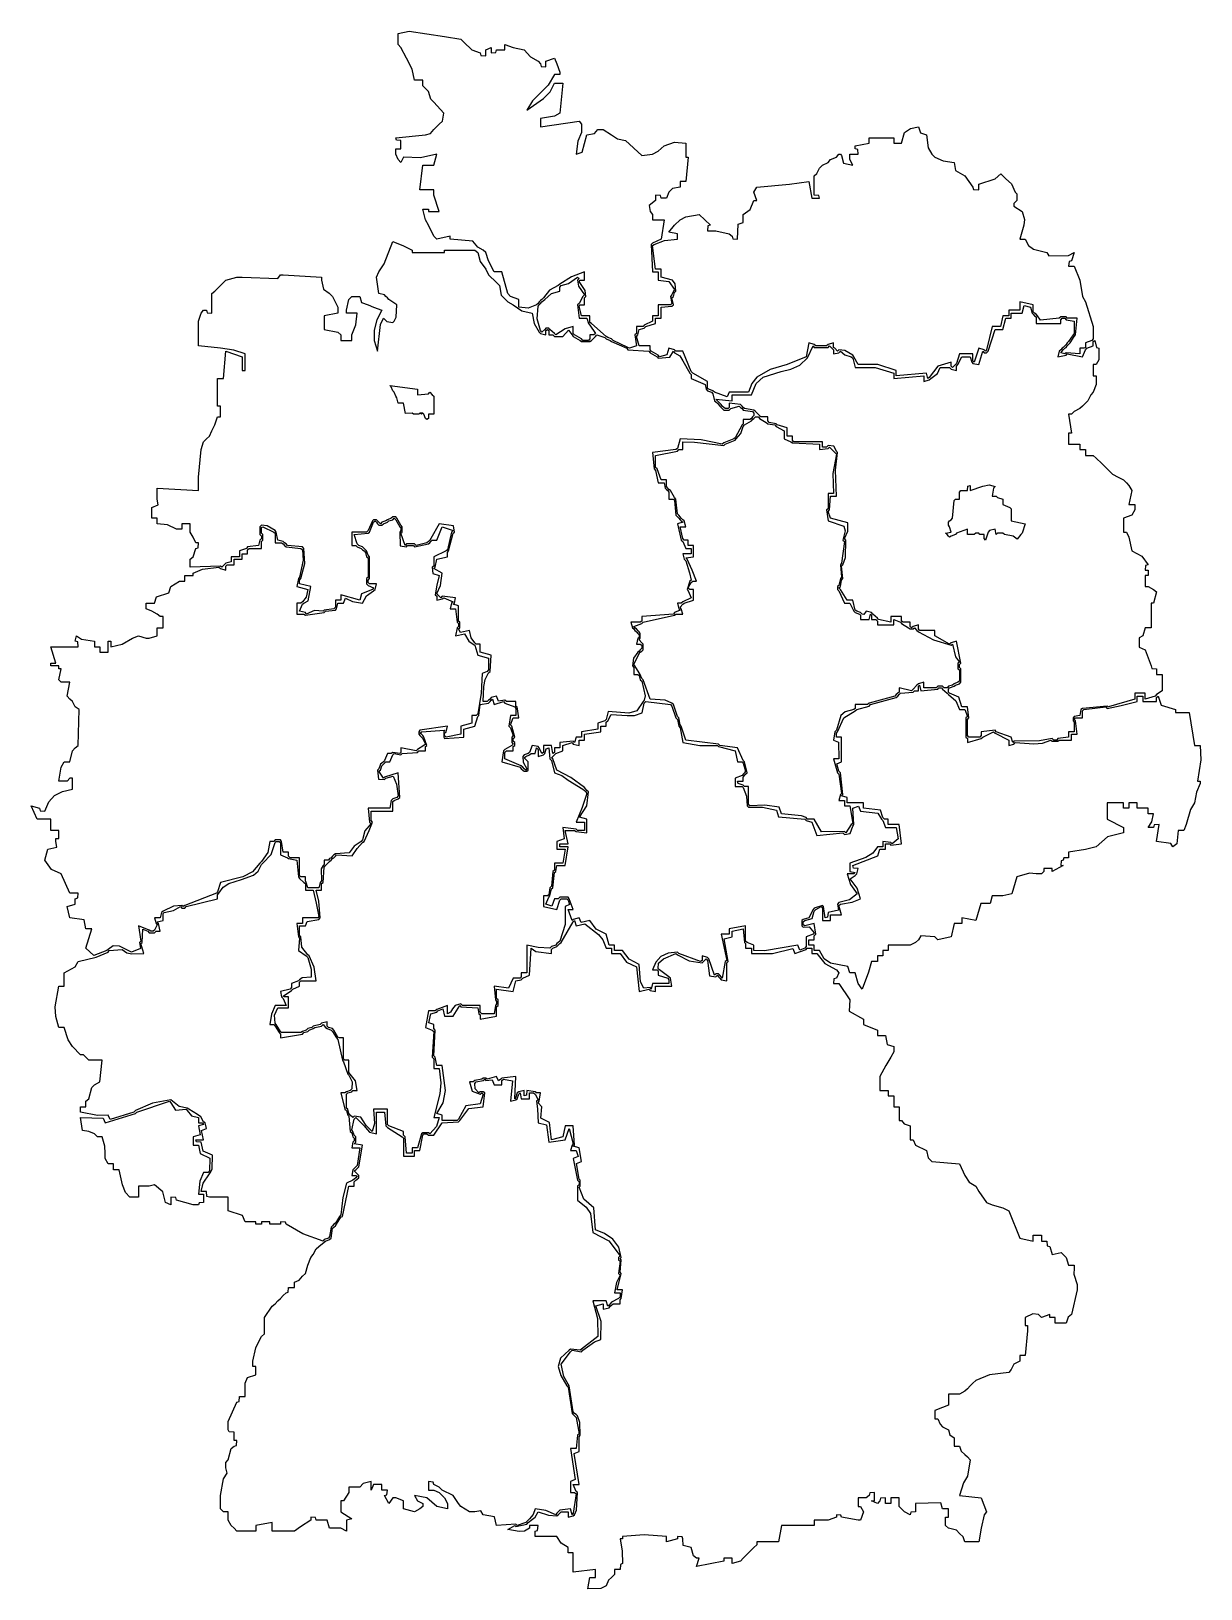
# Model space of a CAD drawing. Extents: x 16 to 685, y 19 to 909.
import ezdxf

# ---------------------------------------------------------------- set-up
doc = ezdxf.new("R2010")
doc.units = 0
for name, color, linetype in [('bay', 7, 'CONTINUOUS'), ('ber', 7, 'CONTINUOUS'), ('bra', 7, 'CONTINUOUS'), ('bre', 7, 'CONTINUOUS'), ('bw', 7, 'CONTINUOUS'), ('ham', 7, 'CONTINUOUS'), ('hes', 7, 'CONTINUOUS'), ('mvp', 7, 'CONTINUOUS'), ('nds', 7, 'CONTINUOUS'), ('nrw', 7, 'CONTINUOUS'), ('rp', 7, 'CONTINUOUS'), ('sac', 7, 'CONTINUOUS'), ('sah', 7, 'CONTINUOUS'), ('sar', 7, 'CONTINUOUS'), ('sh', 7, 'CONTINUOUS'), ('thu', 7, 'CONTINUOUS')]:
    doc.layers.add(name, color=color, linetype=linetype)

msp = doc.modelspace()

# ---------------------------------------------------------------- linework, layer by layer
at = {"layer": 'bay', "color": 7}
msp.add_lwpolyline([(335.562222, 25.682222), (338.666667, 25.682222), (338.666667, 30.197778), (325.966667, 28.786667), (325.966667, 39.793333), (323.144444, 39.793333), (323.144444, 42.897778), (319.052222, 45.367222), (316.653333, 49.106667), (304.235556, 49.106667), (304.235556, 52.211111), (305.717222, 52.599167), (305.928889, 55.315556), (301.131111, 55.315556), (301.131111, 53.904444), (298.119271, 52.22434), (295.239722, 51.893611), (288.713333, 53.057778), (292.664444, 55.315556), (293.228889, 54.751111), (299.437778, 56.162222), (300.284444, 57.008889), (301.131111, 57.573333), (301.977778, 58.42), (304.376667, 60.078056), (305.928889, 63.217778), (311.926111, 61.242222), (316.653333, 60.96), (317.5, 61.524444), (318.346667, 62.371111), (319.193333, 63.217778), (323.144444, 63.217778), (323.144444, 60.113333), (325.966667, 60.96), (326.813333, 61.524444), (327.871667, 64.170278), (328.506667, 74.224444), (327.66, 74.788889), (325.966667, 78.74), (329.353333, 78.74), (326.531111, 96.52), (329.353333, 97.648889), (329.353333, 106.115556), (329.917778, 106.962222), (329.741389, 114.264722), (328.506667, 117.968889), (327.66, 118.815556), (326.813333, 119.38), (325.966667, 120.226667), (323.708889, 135.184444), (323.144444, 136.031111), (320.745556, 140.440833), (319.193333, 147.602222), (324.555556, 154.657778), (325.402222, 155.504444), (330.764444, 154.657778), (331.611111, 155.504444), (338.172778, 160.302222), (341.771111, 161.713333), (341.9475, 171.838056), (338.948889, 180.904444), (343.182222, 182.033333), (343.182222, 178.928889), (346.568889, 179.775556), (347.133333, 180.622222), (347.98, 181.186667), (348.826667, 182.033333), (352.777778, 182.033333), (352.777778, 184.291111), (353.342222, 185.137778), (354.188889, 189.935556), (351.084444, 189.935556), (353.342222, 199.248889), (352.777778, 200.095556), (353.342222, 207.151111), (352.777778, 207.997778), (353.342222, 208.562222), (352.041354, 214.405104), (348.650278, 218.898611), (343.936285, 222.175035), (338.666667, 224.366667), (337.82, 236.784444), (331.999167, 241.758611), (329.353333, 248.637778), (329.917778, 249.202222), (329.917778, 252.588889), (329.353333, 253.153333), (327.942222, 262.184444), (330.764444, 263.313333), (329.353333, 271.215556), (325.966667, 272.062222), (326.813333, 272.626667), (325.966667, 283.633333), (321.451111, 283.633333), (320.04, 277.424444), (313.548889, 275.731111), (312.42, 285.608889), (307.622222, 288.148889), (308.186667, 294.64), (305.928889, 296.897778), (306.493333, 297.744444), (307.34, 302.542222), (305.082222, 302.542222), (304.235556, 303.106667), (299.437778, 303.953333), (299.261389, 301.236944), (298.026667, 300.848889), (298.026667, 303.953333), (294.922222, 303.106667), (294.075556, 302.542222), (293.228889, 300.002222), (292.664444, 299.155556), (293.228889, 311.855556), (285.326667, 311.008889), (284.762222, 310.444444), (283.351111, 309.315556), (282.222222, 311.855556), (276.86, 310.444444), (276.013333, 311.008889), (274.602222, 311.008889), (273.755556, 310.444444), (269.804444, 309.597778), (268.957778, 308.751111), (266.7, 308.751111), (268.216944, 303.424167), (272.908889, 301.695556), (273.755556, 302.542222), (274.602222, 301.695556), (272.908889, 296.333333), (264.724444, 295.204444), (260.491111, 287.584444), (259.644444, 286.737778), (251.177778, 286.737778), (251.177778, 289.842222), (248.073333, 290.688889), (251.812778, 296.831632), (253.012222, 303.8475), (251.177778, 318.064444), (248.073333, 318.064444), (247.226667, 322.862222), (246.38, 323.708889), (247.226667, 338.384444), (246.38, 339.231111), (246.38, 341.488889), (243.557778, 342.617778), (244.686667, 347.697778), (248.073333, 348.544444), (248.637778, 349.391111), (251.46, 350.52), (252.588889, 346.286667), (257.386667, 346.286667), (261.337778, 352.495556), (261.902222, 351.648889), (271.497778, 351.084444), (272.062222, 347.697778), (272.908889, 347.133333), (272.908889, 344.593333), (282.222222, 346.286667), (282.222222, 351.648889), (283.068889, 352.495556), (283.068889, 355.6), (282.222222, 356.446667), (282.222222, 361.808889), (291.817778, 360.397778), (293.228889, 366.606667), (296.333333, 367.171111), (297.18, 368.017778), (301.131111, 369.711111), (301.977778, 385.233333), (304.694167, 383.363611), (313.548889, 382.128889), (313.548889, 384.386667), (314.395556, 385.233333), (316.653333, 386.08), (317.5, 386.926667), (318.346667, 387.773333), (319.193333, 388.337778), (325.966667, 400.191111), (326.813333, 401.037778), (327.66, 397.933333), (332.74, 399.062222), (340.501111, 392.994444), (342.979375, 390.013472), (344.875556, 385.233333), (347.98, 385.233333), (347.98, 382.128889), (352.777778, 382.128889), (356.481944, 377.260556), (362.091111, 374.508889), (363.784444, 360.397778), (369.146667, 361.808889), (369.993333, 360.962222), (373.097778, 360.397778), (373.097778, 363.502222), (382.411111, 363.502222), (381.564444, 368.017778), (380.717778, 368.864444), (375.355556, 372.815556), (374.508889, 373.662222), (374.747014, 376.691701), (377.683889, 379.059722), (384.668889, 382.128889), (385.515556, 381.282222), (392.253611, 377.860278), (399.626667, 376.766667), (400.473333, 377.613333), (401.884444, 379.024444), (402.731111, 378.177778), (403.86, 369.428889), (407.528889, 368.864444), (408.375556, 369.711111), (408.94, 368.864444), (409.786667, 368.017778), (410.633333, 367.171111), (413.737778, 366.606667), (413.737778, 376.766667), (414.584444, 377.613333), (412.326667, 390.595556), (416.842222, 391.724444), (416.842222, 394.828889), (423.051111, 396.24), (423.897778, 388.337778), (424.462222, 387.773333), (424.462222, 385.233333), (427.848889, 385.233333), (427.848889, 382.128889), (439.913889, 382.164167), (451.555556, 384.951111), (452.684444, 382.128889), (459.175556, 384.386667), (459.74, 385.233333), (462.28, 385.233333), (462.28, 382.128889), (465.102222, 382.128889), (469.794167, 376.519722), (476.391111, 372.815556), (477.802222, 371.122222), (476.391111, 368.017778), (474.909444, 367.629722), (474.697778, 364.913333), (477.802222, 364.913333), (484.011111, 355.6), (483.728889, 349.108889), (491.913333, 344.593333), (491.913333, 341.488889), (499.815556, 338.384444), (499.815556, 335.28), (504.331111, 335.28), (505.46, 330.2), (509.128889, 329.071111), (509.128889, 325.966667), (507.435556, 322.862222), (504.542778, 318.099722), (501.226667, 311.855556), (501.226667, 303.953333), (506.024444, 303.953333), (506.024444, 300.848889), (509.128889, 300.848889), (509.128889, 294.64), (512.233333, 294.64), (512.233333, 286.737778), (513.644444, 286.737778), (515.090833, 284.868056), (518.442222, 283.633333), (518.442222, 275.731111), (520.135556, 275.731111), (521.546667, 272.626667), (527.755556, 269.522222), (528.778611, 265.359444), (530.86, 263.313333), (546.664444, 261.902222), (549.768889, 255.411111), (552.1325, 251.565833), (555.977778, 249.202222), (557.671111, 246.097778), (562.186667, 239.888889), (565.291111, 238.477778), (571.5, 236.784444), (574.886667, 235.091111), (581.095556, 219.568889), (588.715556, 217.875556), (588.715556, 221.262222), (593.513333, 221.262222), (593.513333, 217.875556), (596.617778, 217.875556), (596.829444, 215.159167), (598.311111, 214.771111), (599.722222, 210.255556), (604.802222, 211.384444), (607.624444, 208.562222), (609.035556, 204.046667), (612.14, 204.046667), (612.14, 202.353333), (611.928333, 198.860833), (613.833333, 193.04), (613.833333, 189.935556), (610.728889, 175.824444), (608.859167, 174.378056), (607.624444, 171.026667), (601.415556, 171.026667), (601.415556, 174.131111), (598.311111, 174.131111), (598.311111, 175.824444), (593.513333, 174.131111), (591.82, 175.824444), (588.539167, 176.247778), (584.2, 174.131111), (584.2, 169.615556), (585.611111, 169.615556), (585.611111, 166.511111), (584.2, 152.4), (581.095556, 152.4), (581.095556, 149.295556), (577.708889, 147.602222), (576.297778, 144.497778), (574.886667, 142.804444), (563.88, 141.393333), (555.977778, 138.288889), (554.284444, 136.595556), (552.873333, 135.184444), (551.18, 133.491111), (549.768889, 132.08), (546.664444, 130.386667), (540.455556, 130.386667), (540.455556, 124.177778), (537.068889, 122.766667), (532.553333, 121.073333), (532.553333, 116.275556), (534.246667, 116.275556), (535.657778, 113.171111), (537.068889, 111.76), (540.455556, 110.066667), (541.266944, 107.173889), (543.56, 105.551111), (543.56, 100.753333), (546.664444, 100.753333), (547.6875, 97.825278), (549.768889, 95.955556), (551.18, 94.544444), (552.873333, 92.851111), (551.18, 83.537778), (548.922222, 79.833611), (546.664444, 72.531111), (559.082222, 71.12), (562.186667, 63.217778), (560.775556, 61.524444), (559.082222, 53.904444), (557.671111, 46.002222), (549.768889, 46.002222), (548.745833, 48.930278), (546.664444, 50.8), (545.041667, 52.669722), (540.455556, 53.904444), (538.762222, 55.315556), (538.762222, 60.113333), (540.455556, 60.113333), (540.455556, 64.911111), (537.068889, 64.911111), (535.94, 68.297778), (521.546667, 68.015556), (521.546667, 63.217778), (518.830278, 63.006111), (518.442222, 61.524444), (515.337778, 63.217778), (512.233333, 66.322222), (512.233333, 71.12), (507.435556, 71.12), (507.435556, 68.015556), (504.331111, 68.015556), (504.331111, 71.12), (501.614722, 70.908333), (501.226667, 69.426667), (499.815556, 68.015556), (496.428889, 69.426667), (498.122222, 69.426667), (498.122222, 74.224444), (495.405833, 74.012778), (495.017778, 72.531111), (493.324444, 71.12), (488.808889, 71.12), (488.808889, 66.322222), (490.22, 66.322222), (491.913333, 63.217778), (490.22, 58.42), (488.808889, 58.42), (479.213333, 60.113333), (478.860556, 61.348056), (476.391111, 61.524444), (476.391111, 60.113333), (471.593333, 58.42), (463.691111, 58.42), (463.691111, 55.315556), (445.064444, 55.315556), (443.371111, 46.002222), (430.953333, 46.002222), (430.953333, 44.308889), (429.26, 42.897778), (423.051111, 36.688889), (421.64, 34.995556), (416.842222, 33.584444), (416.842222, 36.688889), (412.044444, 36.688889), (412.044444, 34.995556), (396.522222, 31.891111), (397.933333, 36.688889), (396.522222, 36.688889), (394.828889, 38.1), (393.417778, 42.897778), (388.902222, 44.026667), (388.62, 47.695556), (388.231944, 48.930278), (385.515556, 49.106667), (385.515556, 47.695556), (379.306667, 46.002222), (379.306667, 49.106667), (366.641944, 50.059167), (354.188889, 49.106667), (354.188889, 47.695556), (352.777778, 47.695556), (354.0125, 40.64), (354.188889, 33.584444), (352.954167, 33.161111), (352.777778, 30.197778), (349.673333, 30.197778), (349.673333, 27.375556), (347.98, 25.682222), (346.110278, 24.235833), (344.875556, 20.884444), (341.771111, 19.473333), (334.433333, 19.191111), (335.562222, 25.682222), (335.562222, 25.682222)], dxfattribs=at)
at = {"layer": 'ber', "color": 7}
msp.add_lwpolyline([(561.622222, 618.348889), (560.775556, 619.195556), (560.775556, 621.453333), (558.235556, 621.453333), (557.671111, 622.3), (555.977778, 622.3), (555.131111, 621.453333), (551.18, 621.453333), (551.18, 624.557778), (544.971111, 622.3), (544.406667, 621.453333), (541.866667, 620.606667), (541.02, 620.042222), (540.455556, 620.606667), (539.608889, 621.453333), (538.762222, 622.3), (541.866667, 622.864444), (541.02, 625.968889), (540.455556, 626.815556), (540.455556, 628.508889), (541.02, 629.355556), (541.866667, 629.92), (542.713333, 630.766667), (543.56, 640.926667), (544.406667, 641.773333), (546.664444, 641.773333), (546.664444, 645.724444), (547.511111, 646.571111), (551.18, 646.571111), (551.391667, 649.040556), (552.873333, 649.393333), (552.873333, 646.571111), (560.034722, 649.075833), (563.549271, 649.865174), (566.984444, 648.828889), (566.137778, 647.982222), (565.291111, 643.466667), (567.548889, 643.466667), (568.395556, 642.62), (571.5, 641.773333), (571.5, 638.668889), (575.451111, 636.975556), (576.297778, 636.128889), (576.297778, 629.355556), (584.2, 627.662222), (582.506667, 622.3), (581.66, 621.453333), (579.684444, 618.913333), (577.285556, 620.500833), (572.346667, 621.453333), (571.5, 622.3), (568.395556, 622.3), (567.548889, 621.453333), (566.984444, 624.557778), (563.88, 623.711111), (563.033333, 622.864444), (561.622222, 618.348889), (561.622222, 618.348889)], dxfattribs=at)
at = {"layer": 'bra', "color": 7}
msp.add_lwpolyline([(567.548889, 508.846667), (566.984444, 509.693333), (559.082222, 508.846667), (559.082222, 506.588889), (558.235556, 505.742222), (552.026667, 505.742222), (551.18, 506.588889), (551.18, 515.902222), (552.026667, 516.748889), (551.18, 522.957778), (548.075556, 522.957778), (546.241111, 528.496389), (541.02, 530.86), (540.455556, 531.424444), (540.455556, 533.117778), (541.02, 533.964444), (543.56, 534.811111), (544.406667, 535.375556), (546.664444, 536.222222), (547.511111, 537.068889), (547.511111, 544.688889), (546.664444, 545.535556), (546.664444, 547.228889), (547.511111, 548.075556), (544.971111, 560.493333), (541.866667, 559.646667), (541.02, 558.8), (532.553333, 563.597778), (532.553333, 566.702222), (523.804444, 566.702222), (523.24, 567.548889), (523.24, 569.806667), (520.135556, 568.96), (519.288889, 568.113333), (518.442222, 568.96), (518.442222, 571.5), (514.491111, 571.5), (513.644444, 572.064444), (513.644444, 574.604444), (507.435556, 574.604444), (507.435556, 571.5), (500.38, 572.911111), (499.815556, 573.757778), (497.275556, 576.015556), (496.428889, 576.862222), (493.324444, 577.708889), (491.983889, 575.803889), (491.066667, 576.015556), (490.22, 576.862222), (487.962222, 577.708889), (487.115556, 578.273333), (485.704444, 583.917778), (482.6, 583.917778), (478.648889, 590.126667), (477.802222, 590.973333), (478.648889, 591.82), (479.213333, 595.488889), (480.06, 596.335556), (479.213333, 603.391111), (480.06, 604.237778), (481.541667, 608.33), (481.753333, 618.348889), (480.906667, 619.195556), (482.846944, 623.393611), (482.882222, 628.226667), (473.004444, 630.766667), (471.593333, 634.717778), (472.44, 635.564444), (473.004444, 643.466667), (476.391111, 643.466667), (475.826667, 658.212778), (476.955556, 668.302222), (476.391111, 669.148889), (474.98, 671.971111), (471.593333, 672.253333), (470.746667, 671.406667), (468.488889, 671.406667), (468.488889, 674.511111), (451.837778, 674.511111), (451.273333, 675.357778), (451.273333, 677.615556), (448.168889, 677.615556), (448.168889, 682.413333), (442.524444, 684.106667), (441.96, 684.671111), (438.008889, 685.517778), (437.162222, 686.364444), (437.162222, 688.622222), (433.211111, 688.622222), (432.364444, 689.468889), (430.106667, 691.726667), (429.26, 692.573333), (423.897778, 693.42), (423.051111, 693.984444), (422.486667, 694.831111), (421.64, 695.677778), (415.148889, 696.524444), (415.148889, 693.984444), (414.584444, 693.42), (412.891111, 693.42), (412.044444, 693.984444), (411.197778, 694.831111), (410.633333, 695.677778), (409.786667, 696.524444), (408.94, 697.371111), (408.375556, 697.935556), (407.528889, 698.782222), (416.842222, 697.935556), (416.842222, 701.322222), (427.848889, 701.322222), (430.545434, 707.6623), (434.551667, 711.402847), (444.852778, 714.657222), (450.327448, 715.956988), (455.471389, 718.229097), (459.874497, 722.366519), (463.126667, 729.262222), (463.691111, 728.415556), (471.593333, 728.415556), (472.44, 729.262222), (473.851111, 727.851111), (474.697778, 727.004444), (474.697778, 724.746667), (477.802222, 725.311111), (478.648889, 726.157778), (481.118333, 724.076389), (484.857778, 723.053333), (485.704444, 722.206667), (487.115556, 716.844444), (498.439722, 716.879722), (509.128889, 713.74), (509.128889, 710.635556), (526.344444, 712.046667), (526.344444, 708.942222), (529.448889, 709.788889), (530.295556, 710.635556), (534.140833, 713.528333), (535.657778, 716.844444), (541.02, 716.844444), (541.866667, 715.997778), (544.971111, 715.151111), (544.971111, 717.691111), (545.817778, 718.537778), (548.075556, 723.053333), (552.873333, 723.053333), (553.72, 719.948889), (554.284444, 719.102222), (557.671111, 718.537778), (559.928889, 726.157778), (560.775556, 725.311111), (562.186667, 725.311111), (563.033333, 726.157778), (566.984444, 738.575556), (571.5, 738.575556), (573.193333, 745.066667), (576.297778, 745.066667), (576.297778, 747.888889), (582.506667, 747.888889), (583.635556, 752.404444), (587.304444, 751.275556), (588.151111, 747.888889), (588.715556, 747.324444), (589.562222, 746.477778), (590.408889, 745.913333), (590.408889, 741.962222), (604.52, 741.962222), (604.52, 744.22), (605.366667, 745.066667), (606.777778, 745.066667), (607.624444, 744.22), (612.14, 743.373333), (612.14, 736.317778), (611.575556, 735.471111), (609.035556, 731.802222), (608.188889, 730.955556), (607.624444, 730.108889), (606.777778, 729.262222), (605.931111, 728.415556), (605.366667, 727.851111), (604.52, 727.004444), (603.673333, 726.157778), (602.826667, 723.053333), (607.624444, 723.9), (608.188889, 724.746667), (616.937778, 723.053333), (618.631111, 727.004444), (619.477778, 727.851111), (623.146667, 729.262222), (623.146667, 731.802222), (623.993333, 732.366667), (624.910556, 728.415556), (626.251111, 727.851111), (626.251111, 721.36), (624.84, 718.537778), (623.146667, 718.537778), (623.146667, 712.046667), (624.84, 712.046667), (624.84, 707.248889), (623.146667, 702.733333), (621.735556, 701.322222), (620.042222, 697.935556), (616.937778, 694.831111), (615.526667, 693.42), (612.14, 691.726667), (610.728889, 690.315556), (609.035556, 690.315556), (610.728889, 679.308889), (609.035556, 679.308889), (609.035556, 673.1), (615.526667, 673.1), (615.526667, 669.995556), (618.631111, 669.995556), (618.631111, 666.608889), (623.146667, 666.608889), (624.84, 665.197778), (627.944444, 662.093333), (629.355556, 660.682222), (634.153333, 655.884444), (637.257778, 654.191111), (640.362222, 652.78), (642.055556, 651.086667), (643.466667, 649.393333), (645.16, 646.571111), (643.466667, 638.668889), (646.853333, 638.668889), (646.853333, 635.564444), (645.16, 632.46), (640.362222, 630.766667), (640.362222, 622.864444), (642.055556, 622.864444), (643.466667, 620.042222), (645.16, 612.14), (650.875, 609.141389), (654.473333, 604.237778), (652.991667, 603.849722), (652.78, 601.133333), (654.473333, 601.133333), (654.473333, 598.028889), (652.78, 598.028889), (652.78, 591.82), (654.473333, 591.82), (657.577778, 590.126667), (659.271111, 588.715556), (657.577778, 582.224444), (656.166667, 582.224444), (656.166667, 568.113333), (652.78, 568.113333), (651.368889, 563.597778), (649.393333, 562.468889), (649.393333, 557.106667), (652.78, 555.695556), (656.166667, 546.382222), (656.554722, 544.900556), (659.271111, 544.688889), (659.271111, 541.584444), (662.375556, 541.584444), (662.375556, 532.271111), (659.271111, 530.013333), (658.424444, 529.166667), (652.78, 527.473333), (652.78, 530.86), (646.853333, 530.86), (646.853333, 527.473333), (631.895556, 522.957778), (631.048889, 523.522222), (616.937778, 522.111111), (616.091111, 521.546667), (615.526667, 518.16), (612.14, 517.595556), (611.575556, 516.748889), (611.575556, 515.055556), (612.14, 514.208889), (612.14, 508.846667), (609.035556, 508.846667), (609.035556, 505.742222), (602.826667, 504.895556), (602.262222, 504.048889), (600.568889, 504.048889), (599.722222, 504.895556), (592.313889, 503.660833), (577.708889, 503.484444), (577.144444, 502.637778), (576.297778, 505.742222), (567.548889, 508.846667), (567.548889, 508.846667)], dxfattribs=at)
msp.add_lwpolyline([(239.324444, 690.315556), (239.324444, 690.315556)], close=True, dxfattribs=at)
for points in [[(239.324444, 690.315556), (239.042222, 690.597778), (238.76, 690.597778), (238.477778, 690.88)], [(238.477778, 690.88), (239.042222, 690.88), (239.606667, 690.88), (240.171111, 690.88)], [(240.171111, 690.88), (239.888889, 690.597778), (239.606667, 690.597778), (239.324444, 690.315556)]]:
    msp.add_open_spline(points, degree=3, dxfattribs=at)
at = {"layer": 'bre', "color": 7}
msp.add_lwpolyline([(242.428889, 687.211111), (241.582222, 687.775556), (240.735556, 690.315556), (240.171111, 690.88), (238.477778, 690.88), (237.913333, 690.315556), (234.808889, 690.315556), (233.962222, 690.88), (230.293333, 690.597778), (229.164444, 696.524444), (226.06, 696.524444), (225.213333, 699.628889), (224.648889, 700.475556), (223.802222, 702.733333), (222.955556, 703.58), (222.108889, 705.837778), (221.262222, 706.684444), (237.066667, 704.426667), (237.066667, 701.322222), (243.275556, 701.886667), (244.122222, 702.733333), (245.533333, 701.322222), (246.38, 700.475556), (246.38, 690.315556), (243.275556, 690.315556), (243.275556, 687.775556), (242.428889, 687.211111), (242.428889, 687.211111)], dxfattribs=at)
at = {"layer": 'bw', "color": 7}
msp.add_lwpolyline([(133.773333, 52.211111), (132.362222, 53.904444), (130.668889, 55.315556), (128.975556, 58.42), (128.975556, 63.217778), (126.153333, 63.217778), (124.46, 64.911111), (124.46, 72.531111), (126.153333, 82.126667), (128.411111, 85.231111), (127.564444, 88.335556), (127.564444, 91.44), (128.975556, 92.851111), (130.668889, 99.342222), (132.362222, 100.753333), (133.596944, 101.141389), (133.773333, 103.857778), (132.362222, 103.857778), (132.362222, 108.655556), (129.398889, 108.831944), (128.975556, 110.066667), (128.975556, 111.76), (128.975556, 114.864444), (133.773333, 125.871111), (135.255, 126.259167), (135.466667, 128.975556), (138.571111, 128.975556), (138.571111, 136.595556), (139.982222, 139.982222), (144.78, 141.393333), (144.78, 146.191111), (143.086667, 146.191111), (143.086667, 149.295556), (144.78, 156.915556), (146.191111, 160.02), (147.884444, 163.406667), (149.577778, 164.817778), (149.577778, 166.511111), (149.577778, 169.615556), (149.577778, 171.026667), (149.577778, 174.131111), (154.093333, 180.622222), (155.786667, 182.033333), (157.197778, 183.726667), (158.891111, 185.137778), (160.302222, 186.831111), (161.995556, 188.242222), (163.230278, 188.630278), (163.406667, 191.346667), (166.793333, 191.346667), (166.793333, 194.451111), (169.474444, 195.509444), (171.308889, 197.837778), (173.002222, 199.248889), (174.413333, 204.046667), (176.106667, 208.562222), (177.517778, 210.255556), (179.211111, 213.36), (180.622222, 214.771111), (183.726667, 217.311111), (184.573333, 217.875556), (186.831111, 218.722222), (187.677778, 219.568889), (188.524444, 225.213333), (189.371111, 225.777778), (190.217778, 226.624444), (190.782222, 227.471111), (193.322222, 231.422222), (194.168889, 231.986667), (197.837778, 249.202222), (200.942222, 249.202222), (200.942222, 251.742222), (201.788889, 252.588889), (202.635556, 253.153333), (203.482222, 254), (203.482222, 255.411111), (202.635556, 256.257778), (200.942222, 257.951111), (201.788889, 258.515556), (202.635556, 259.362222), (203.482222, 260.208889), (205.74, 272.626667), (200.942222, 273.473333), (201.788889, 274.32), (201.788889, 277.424444), (200.942222, 278.271111), (200.095556, 280.528889), (199.531111, 281.375556), (200.942222, 287.584444), (201.788889, 288.431111), (206.586667, 283.633333), (207.433333, 282.786667), (209.585278, 280.105556), (213.642222, 279.117778), (213.642222, 291.535556), (218.157778, 291.535556), (219.004444, 283.633333), (219.851111, 282.786667), (228.317778, 277.424444), (229.164444, 276.577778), (229.164444, 266.417778), (235.373333, 266.417778), (235.373333, 269.522222), (238.477778, 269.522222), (240.171111, 278.271111), (240.735556, 279.117778), (242.428889, 279.117778), (243.275556, 278.271111), (246.38, 278.271111), (251.177778, 285.326667), (260.491111, 285.891111), (261.337778, 286.737778), (266.417778, 293.511111), (274.602222, 294.64), (275.448889, 302.542222), (274.602222, 303.106667), (272.908889, 303.106667), (272.062222, 302.542222), (270.086667, 304.905833), (269.804444, 307.904444), (270.651111, 308.751111), (274.602222, 309.597778), (275.448889, 310.444444), (276.013333, 309.597778), (279.682222, 309.88), (280.811111, 307.057778), (285.326667, 307.057778), (285.326667, 309.597778), (286.173333, 310.444444), (291.253333, 309.315556), (290.124444, 297.744444), (293.228889, 298.591111), (294.075556, 299.155556), (294.922222, 301.695556), (295.768889, 302.542222), (296.333333, 299.155556), (301.131111, 299.155556), (301.131111, 302.542222), (303.388889, 302.542222), (304.235556, 301.695556), (305.928889, 298.591111), (305.082222, 297.744444), (305.717222, 293.334722), (305.928889, 285.326667), (310.726667, 284.197778), (312.137778, 274.32), (321.451111, 275.731111), (323.708889, 282.222222), (325.966667, 273.473333), (325.402222, 272.626667), (324.555556, 269.522222), (327.66, 269.522222), (328.788889, 266.135556), (325.966667, 265.006667), (328.506667, 252.588889), (329.353333, 251.742222), (329.353333, 250.048889), (328.506667, 249.202222), (328.506667, 241.3), (333.485243, 237.238646), (335.950278, 233.574167), (337.255556, 222.673333), (346.286667, 217.946111), (352.777778, 209.408889), (351.931111, 208.562222), (351.931111, 207.151111), (352.777778, 206.304444), (351.931111, 199.248889), (352.777778, 198.402222), (350.696389, 194.168889), (349.673333, 188.242222), (352.777778, 188.242222), (352.777778, 185.984444), (351.931111, 185.137778), (347.98, 182.88), (347.133333, 182.033333), (346.568889, 181.186667), (345.722222, 180.622222), (344.875556, 183.726667), (337.255556, 183.726667), (339.936667, 173.6725), (340.077778, 163.406667), (330.764444, 156.068889), (329.917778, 155.504444), (324.555556, 156.068889), (323.708889, 155.504444), (318.725903, 150.980069), (317.5, 146.191111), (319.025764, 140.978819), (322.297778, 135.184444), (323.144444, 134.337778), (325.402222, 119.38), (325.966667, 118.815556), (326.813333, 117.968889), (327.66, 117.122222), (329.353333, 107.808889), (328.506667, 106.962222), (327.66, 99.342222), (324.555556, 99.342222), (327.095556, 81.562222), (324.555556, 80.433333), (324.555556, 74.224444), (326.813333, 74.224444), (327.66, 73.377778), (325.966667, 62.371111), (325.402222, 61.524444), (324.555556, 64.911111), (318.346667, 64.064444), (317.5, 63.217778), (316.653333, 62.371111), (316.088889, 61.524444), (310.373889, 63.852778), (304.235556, 64.911111), (303.2125, 61.665556), (301.131111, 59.266667), (300.284444, 58.42), (299.437778, 57.573333), (298.873333, 57.008889), (294.075556, 55.315556), (293.228889, 56.162222), (282.222222, 55.315556), (281.093333, 60.395556), (274.602222, 61.524444), (273.191111, 63.782222), (269.804444, 63.217778), (266.7, 63.217778), (261.902222, 66.322222), (260.491111, 68.015556), (257.386667, 72.531111), (251.177778, 75.635556), (249.484444, 77.328889), (246.38, 78.74), (245.991944, 80.221667), (243.275556, 80.433333), (243.275556, 75.635556), (246.38, 75.635556), (249.484444, 74.224444), (251.177778, 72.531111), (252.588889, 71.12), (254.282222, 68.015556), (254.282222, 64.911111), (248.073333, 66.322222), (242.464167, 71.12), (235.373333, 72.531111), (237.066667, 69.426667), (240.171111, 68.015556), (240.171111, 66.322222), (238.477778, 64.911111), (235.373333, 63.217778), (229.164444, 64.911111), (229.164444, 69.426667), (224.648889, 71.12), (222.955556, 71.12), (220.697778, 68.015556), (218.157778, 72.531111), (219.639444, 72.919167), (219.851111, 75.635556), (216.746667, 75.635556), (216.746667, 78.74), (211.948889, 78.74), (210.537778, 75.635556), (210.537778, 80.433333), (206.128056, 79.410278), (204.046667, 77.328889), (197.837778, 77.328889), (197.837778, 74.224444), (194.733333, 69.426667), (193.322222, 69.426667), (193.322222, 63.217778), (199.531111, 59.266667), (196.426667, 58.42), (196.426667, 52.211111), (193.322222, 53.904444), (191.628889, 53.904444), (186.831111, 53.904444), (185.42, 58.42), (179.211111, 58.42), (178.823056, 59.901667), (176.106667, 60.113333), (176.106667, 58.42), (170.18, 54.680556), (166.793333, 52.211111), (165.1, 52.211111), (154.093333, 52.211111), (154.093333, 57.008889), (144.78, 55.315556), (144.78, 52.211111), (133.773333, 52.211111), (133.773333, 52.211111)], dxfattribs=at)
at = {"layer": 'ham', "color": 7}
msp.add_lwpolyline([(331.611111, 732.366667), (330.764444, 733.213333), (326.813333, 735.471111), (325.966667, 736.317778), (325.966667, 740.268889), (321.345278, 739.034167), (316.088889, 735.471111), (315.242222, 736.317778), (312.702222, 738.575556), (312.137778, 739.422222), (310.444444, 739.422222), (309.88, 738.575556), (308.186667, 737.164444), (307.34, 738.011111), (305.470278, 744.713889), (305.928889, 751.84), (306.493333, 752.686667), (307.34, 753.533333), (308.186667, 754.38), (309.033333, 755.226667), (309.88, 755.791111), (313.584167, 759.248333), (318.346667, 760.588889), (318.346667, 762.846667), (319.193333, 763.693333), (323.320833, 764.928056), (328.506667, 768.491111), (329.353333, 767.644444), (328.506667, 766.797778), (329.000556, 763.411111), (332.457778, 758.331111), (331.611111, 757.484444), (329.353333, 753.533333), (328.506667, 752.686667), (329.353333, 745.066667), (333.868889, 745.066667), (334.715556, 741.962222), (335.562222, 741.115556), (338.666667, 736.317778), (337.82, 735.471111), (335.562222, 735.471111), (335.562222, 733.213333), (334.715556, 732.366667), (331.611111, 732.366667), (331.611111, 732.366667)], dxfattribs=at)
at = {"layer": 'hes', "color": 7}
msp.add_lwpolyline([(230.011111, 277.424444), (229.164444, 278.271111), (229.164444, 280.528889), (220.697778, 283.633333), (219.851111, 284.48), (219.851111, 293.228889), (211.948889, 293.228889), (212.478056, 285.079722), (211.102222, 280.528889), (207.997778, 283.633333), (207.433333, 284.48), (204.611111, 288.713333), (200.942222, 289.277778), (200.095556, 288.431111), (198.684444, 289.842222), (197.837778, 290.688889), (197.273333, 293.228889), (196.426667, 293.793333), (196.426667, 301.695556), (197.273333, 302.542222), (199.531111, 303.106667), (200.095556, 303.953333), (202.635556, 303.953333), (201.718333, 309.350833), (198.684444, 313.266667), (197.837778, 314.113333), (197.837778, 321.168889), (195.58, 321.168889), (194.733333, 322.015556), (194.733333, 333.868889), (192.475556, 333.868889), (191.628889, 334.433333), (189.371111, 338.384444), (188.524444, 339.231111), (186.266667, 339.795556), (185.42, 340.642222), (185.42, 343.182222), (182.315556, 342.335556), (181.468889, 341.488889), (177.517778, 340.642222), (176.671111, 339.795556), (174.413333, 339.231111), (173.566667, 338.384444), (171.308889, 337.537778), (170.462222, 336.973333), (159.455556, 336.973333), (158.891111, 337.537778), (156.351111, 341.488889), (155.786667, 342.335556), (155.433889, 346.815833), (157.197778, 351.084444), (163.406667, 351.084444), (163.406667, 357.293333), (161.148889, 357.293333), (160.302222, 357.857778), (165.1, 360.962222), (165.946667, 361.808889), (169.615556, 363.502222), (169.615556, 365.76), (170.462222, 366.606667), (179.211111, 366.606667), (178.082222, 374.297222), (175.26, 380.717778), (174.413333, 381.282222), (170.956111, 385.7625), (170.462222, 391.724444), (169.615556, 392.288889), (169.615556, 397.933333), (173.002222, 397.933333), (174.131111, 400.473333), (180.622222, 401.602222), (181.468889, 402.448889), (180.6575, 412.044444), (179.211111, 418.253333), (182.315556, 418.253333), (182.315556, 422.204444), (183.162222, 422.768889), (183.726667, 431.517778), (184.573333, 432.364444), (186.831111, 434.622222), (187.677778, 435.468889), (188.524444, 436.315556), (189.371111, 436.88), (190.217778, 437.726667), (190.782222, 438.573333), (199.813333, 438.008889), (202.565, 442.030556), (205.74, 445.628889), (206.586667, 446.193333), (209.408889, 452.331667), (211.384444, 457.2), (210.537778, 458.046667), (210.537778, 463.408889), (222.955556, 463.408889), (222.955556, 469.053333), (223.802222, 469.617778), (226.06, 470.464444), (226.906667, 471.311111), (226.06, 485.422222), (218.157778, 482.882222), (217.593333, 482.317778), (215.053333, 486.268889), (215.9, 486.833333), (216.746667, 489.373333), (217.593333, 490.22), (218.157778, 490.784444), (219.004444, 491.631111), (221.262222, 491.631111), (222.955556, 495.582222), (223.802222, 496.428889), (227.471111, 495.582222), (228.317778, 496.428889), (237.066667, 496.993333), (237.913333, 497.84), (241.582222, 497.84), (241.582222, 500.38), (242.428889, 500.944444), (240.735556, 505.742222), (240.171111, 506.588889), (239.324444, 507.435556), (238.477778, 508), (239.324444, 508.846667), (252.588889, 509.693333), (252.024444, 508.846667), (252.024444, 505.742222), (252.588889, 504.895556), (263.595556, 505.742222), (263.595556, 510.257778), (269.804444, 511.951111), (271.497778, 517.595556), (272.062222, 518.16), (272.908889, 524.368889), (277.706667, 525.215556), (278.553333, 526.062222), (279.117778, 526.908889), (279.964444, 527.473333), (280.811111, 524.368889), (286.173333, 526.062222), (287.02, 525.215556), (292.664444, 522.957778), (293.228889, 522.111111), (293.228889, 518.16), (290.124444, 518.16), (289.277778, 511.951111), (290.124444, 511.104444), (291.817778, 506.588889), (290.971111, 505.742222), (290.971111, 502.637778), (291.817778, 501.791111), (290.971111, 500.944444), (287.02, 498.686667), (286.173333, 497.84), (285.326667, 491.631111), (295.768889, 488.526667), (296.333333, 487.68), (297.18, 486.833333), (298.026667, 486.268889), (299.437778, 486.268889), (300.284444, 486.833333), (300.284444, 491.631111), (298.026667, 493.888889), (298.873333, 494.735556), (301.131111, 495.582222), (301.977778, 496.428889), (304.235556, 496.428889), (305.082222, 499.533333), (305.928889, 498.686667), (305.928889, 494.735556), (309.033333, 495.582222), (309.88, 496.428889), (310.585556, 499.145278), (312.137778, 499.533333), (312.702222, 493.324444), (313.548889, 492.477778), (315.242222, 485.422222), (319.546111, 483.728889), (323.215, 481.188889), (331.611111, 476.108889), (332.457778, 475.262222), (333.304444, 474.415556), (333.868889, 473.568889), (331.187778, 465.490278), (327.66, 457.2), (332.457778, 457.2), (332.457778, 452.402222), (328.506667, 452.402222), (327.66, 453.248889), (320.04, 454.095556), (320.886667, 447.604444), (316.653333, 446.193333), (316.653333, 441.677778), (321.451111, 441.677778), (320.04, 433.775556), (315.242222, 433.775556), (315.242222, 429.824444), (314.395556, 428.977778), (313.548889, 420.511111), (312.702222, 419.664444), (312.137778, 415.713333), (311.291111, 415.148889), (309.033333, 415.148889), (309.033333, 408.94), (316.653333, 407.246667), (318.346667, 412.608889), (319.193333, 413.455556), (322.297778, 413.455556), (323.144444, 412.608889), (323.991111, 410.068889), (321.451111, 408.94), (321.486389, 398.638889), (318.346667, 389.184444), (317.5, 388.337778), (316.653333, 387.773333), (316.088889, 386.926667), (313.548889, 386.08), (312.702222, 385.233333), (306.07, 385.550833), (299.437778, 386.926667), (299.437778, 371.122222), (296.333333, 371.122222), (296.333333, 368.864444), (295.768889, 368.017778), (291.817778, 368.017778), (288.995556, 362.373333), (280.811111, 363.502222), (281.657778, 355.6), (282.222222, 354.753333), (282.222222, 353.342222), (281.657778, 352.495556), (280.811111, 347.697778), (273.755556, 347.697778), (272.908889, 348.544444), (272.908889, 352.495556), (262.748889, 352.495556), (261.902222, 353.342222), (258.647847, 352.460278), (257.033889, 350.52), (255.949097, 348.579722), (254.282222, 347.697778), (254.282222, 352.495556), (248.073333, 350.237778), (247.226667, 349.391111), (243.275556, 349.391111), (241.582222, 339.795556), (245.533333, 338.384444), (246.38, 337.537778), (245.533333, 322.862222), (246.38, 322.015556), (246.38, 316.371111), (249.484444, 316.371111), (250.428125, 308.274861), (249.837222, 301.977778), (246.38, 288.431111), (249.484444, 288.431111), (247.861667, 283.245278), (244.122222, 279.117778), (243.275556, 279.682222), (240.171111, 279.682222), (239.324444, 279.117778), (237.066667, 271.215556), (233.962222, 271.215556), (233.962222, 268.111111), (230.857778, 268.111111), (230.011111, 277.424444), (230.011111, 277.424444)], dxfattribs=at)
at = {"layer": 'mvp', "color": 7}
msp.add_lwpolyline([(406.682222, 702.733333), (405.835556, 703.58), (403.577778, 704.426667), (402.731111, 704.991111), (402.731111, 708.942222), (394.264444, 713.74), (393.417778, 714.586667), (388.62, 726.157778), (384.668889, 726.157778), (383.822222, 727.004444), (380.717778, 727.851111), (379.588889, 724.182222), (375.355556, 723.053333), (374.508889, 723.9), (370.557778, 726.157778), (369.993333, 727.004444), (369.993333, 729.262222), (363.784444, 729.262222), (362.091111, 734.624444), (362.937778, 735.471111), (363.784444, 738.575556), (366.606667, 739.422222), (367.453333, 740.268889), (373.097778, 741.962222), (373.097778, 745.066667), (376.202222, 745.066667), (376.202222, 751.275556), (382.411111, 751.84), (383.257778, 752.686667), (382.411111, 756.637778), (383.257778, 757.484444), (383.822222, 759.742222), (384.668889, 760.588889), (384.17941, 764.760486), (382.658056, 766.868333), (376.202222, 768.491111), (376.202222, 773.006667), (373.097778, 773.006667), (371.404444, 786.553333), (372.251111, 787.117778), (378.1425, 789.410833), (385.515556, 790.222222), (385.515556, 793.326667), (380.717778, 794.173333), (383.822222, 798.124444), (387.208889, 801.228889), (390.313333, 802.922222), (397.933333, 804.333333), (404.424444, 798.124444), (402.942778, 797.736389), (402.731111, 795.02), (405.835556, 795.02), (407.528889, 795.02), (415.148889, 793.326667), (416.842222, 791.915556), (417.230278, 790.433889), (419.946667, 790.222222), (420.228889, 798.688889), (423.051111, 799.817778), (423.051111, 804.333333), (427.108056, 807.226111), (429.26, 812.235556), (430.953333, 812.235556), (429.26, 817.033333), (430.953333, 819.855556), (449.58, 821.548889), (460.586667, 823.242222), (462.28, 813.646667), (466.795556, 813.646667), (466.4075, 815.128333), (463.691111, 815.34), (463.691111, 826.346667), (465.102222, 827.757778), (466.795556, 830.862222), (468.488889, 832.555556), (471.593333, 833.966667), (473.004444, 835.66), (476.391111, 837.071111), (477.802222, 838.764444), (478.648889, 838.764444), (479.213333, 837.917778), (480.342222, 833.684444), (485.704444, 832.555556), (484.011111, 835.66), (484.011111, 838.764444), (488.808889, 838.764444), (488.597222, 841.480833), (487.115556, 841.868889), (487.115556, 843.562222), (495.017778, 844.973333), (495.017778, 848.077778), (509.128889, 848.077778), (509.128889, 844.973333), (513.644444, 844.973333), (515.337778, 851.182222), (518.653889, 853.475278), (523.24, 854.286667), (524.368889, 850.9), (527.755556, 849.771111), (528.778611, 842.468611), (530.86, 838.764444), (532.553333, 837.071111), (537.315833, 834.989722), (543.56, 833.966667), (544.406667, 829.451111), (549.768889, 826.346667), (554.284444, 819.855556), (554.707778, 818.620833), (557.671111, 818.444444), (557.671111, 821.548889), (566.984444, 824.653333), (570.371111, 827.475556), (573.193333, 824.653333), (576.403611, 821.795833), (578.555556, 817.033333), (579.402222, 816.186667), (579.402222, 812.235556), (577.708889, 810.542222), (577.708889, 809.131111), (582.506667, 806.026667), (583.754618, 801.493472), (583.388611, 798.124444), (581.095556, 790.222222), (584.2, 790.222222), (586.060903, 786.531285), (588.927222, 784.401389), (596.617778, 782.602222), (597.746667, 780.626667), (609.035556, 780.908889), (612.14, 782.602222), (610.728889, 777.804444), (609.247222, 777.416389), (609.035556, 774.7), (612.14, 774.7), (615.526667, 766.797778), (616.937778, 757.484444), (618.631111, 754.38), (623.146667, 740.268889), (623.146667, 733.213333), (622.3, 732.366667), (618.631111, 730.955556), (618.631111, 728.415556), (617.784444, 727.851111), (615.526667, 727.851111), (615.526667, 724.746667), (607.624444, 725.311111), (606.777778, 724.746667), (604.52, 725.311111), (605.366667, 726.157778), (605.931111, 727.004444), (606.777778, 727.851111), (607.624444, 728.415556), (608.188889, 729.262222), (609.035556, 730.108889), (609.882222, 730.955556), (612.14, 734.624444), (612.986667, 735.471111), (613.833333, 745.066667), (608.188889, 745.066667), (607.624444, 745.913333), (604.52, 745.913333), (603.673333, 745.066667), (592.948889, 743.937778), (591.255556, 746.477778), (590.408889, 747.324444), (589.562222, 747.888889), (588.715556, 748.735556), (588.715556, 752.686667), (581.095556, 754.38), (581.095556, 749.582222), (574.886667, 749.582222), (574.886667, 746.477778), (571.5, 746.477778), (570.088889, 740.268889), (565.291111, 740.268889), (562.186667, 727.004444), (561.622222, 726.157778), (560.775556, 727.004444), (557.671111, 727.851111), (555.131111, 719.948889), (554.284444, 720.795556), (554.284444, 724.746667), (546.664444, 724.746667), (544.971111, 719.102222), (544.406667, 718.537778), (542.713333, 716.844444), (541.866667, 717.691111), (541.866667, 719.948889), (534.387778, 717.585278), (529.448889, 711.2), (528.602222, 710.635556), (527.755556, 713.74), (510.54, 712.046667), (510.54, 715.151111), (499.991944, 718.643611), (488.808889, 718.537778), (486.268889, 723.053333), (485.704444, 723.9), (481.118333, 726.616389), (477.802222, 727.004444), (476.955556, 726.157778), (475.544444, 727.851111), (474.697778, 728.415556), (474.697778, 730.955556), (471.593333, 730.108889), (470.746667, 729.262222), (464.537778, 729.262222), (463.691111, 730.108889), (460.586667, 730.955556), (459.175556, 723.053333), (448.261493, 718.648021), (438.538056, 715.750833), (430.878368, 711.424896), (428.095282, 707.808372), (426.155556, 702.733333), (415.148889, 702.733333), (414.02, 700.193333), (406.682222, 702.733333), (406.682222, 702.733333)], dxfattribs=at)
at = {"layer": 'nds', "color": 7}
msp.add_lwpolyline([(298.873333, 486.833333), (298.026667, 487.68), (297.18, 488.526667), (296.333333, 489.373333), (287.02, 493.324444), (287.02, 496.993333), (287.866667, 497.84), (291.817778, 497.84), (291.817778, 500.38), (292.664444, 500.944444), (292.664444, 502.637778), (291.817778, 503.484444), (291.817778, 504.895556), (292.664444, 505.742222), (290.971111, 511.951111), (290.124444, 512.797778), (291.817778, 516.748889), (294.922222, 516.748889), (294.075556, 522.957778), (293.228889, 523.522222), (293.228889, 526.062222), (287.866667, 526.062222), (287.02, 526.908889), (283.351111, 526.344444), (282.222222, 529.166667), (279.117778, 528.32), (278.553333, 527.473333), (277.706667, 526.908889), (276.86, 526.062222), (274.602222, 526.062222), (274.884444, 534.67), (275.713472, 538.603472), (277.706667, 542.431111), (278.553333, 543.277778), (279.117778, 552.591111), (272.908889, 554.284444), (272.908889, 558.8), (270.651111, 558.8), (269.804444, 559.646667), (267.723056, 562.433611), (266.7, 566.702222), (261.62, 565.573333), (260.491111, 567.548889), (261.337778, 568.113333), (261.337778, 571.5), (260.491111, 572.064444), (260.491111, 580.813333), (257.386667, 581.66), (258.233333, 582.224444), (258.797778, 585.328889), (251.177778, 586.175556), (250.331111, 585.328889), (248.637778, 587.022222), (248.073333, 587.868889), (250.154722, 592.278611), (251.177778, 599.44), (246.38, 601.98), (247.226667, 602.826667), (248.073333, 607.342222), (254.282222, 608.753333), (254.282222, 611.293333), (254.846667, 612.14), (257.386667, 622.3), (258.233333, 622.864444), (257.668889, 626.533333), (249.484444, 627.662222), (244.686667, 619.195556), (244.122222, 618.348889), (243.275556, 617.502222), (242.428889, 616.655556), (236.22, 615.244444), (235.373333, 616.091111), (230.857778, 616.091111), (230.011111, 615.244444), (227.471111, 622.3), (228.317778, 622.864444), (228.317778, 625.968889), (227.471111, 626.815556), (225.213333, 630.766667), (224.648889, 631.613333), (222.955556, 631.613333), (222.108889, 630.766667), (219.851111, 629.92), (219.004444, 629.355556), (216.746667, 628.508889), (215.9, 627.662222), (215.053333, 628.508889), (214.206667, 629.355556), (213.642222, 629.92), (211.948889, 629.92), (211.384444, 629.355556), (208.844444, 623.711111), (207.997778, 622.864444), (199.531111, 622.864444), (199.531111, 615.244444), (201.788889, 615.244444), (202.635556, 614.397778), (204.893333, 613.551111), (205.74, 612.704444), (206.586667, 612.14), (207.433333, 611.293333), (207.997778, 608.753333), (208.844444, 608.188889), (208.844444, 597.182222), (207.997778, 596.335556), (207.997778, 593.231111), (208.844444, 592.384444), (211.948889, 590.973333), (211.384444, 590.126667), (205.175556, 587.586667), (204.046667, 583.917778), (193.322222, 587.022222), (193.322222, 583.917778), (190.217778, 583.917778), (190.217778, 579.966667), (189.371111, 579.12), (183.726667, 578.273333), (183.162222, 577.708889), (178.152778, 578.026389), (173.566667, 576.015556), (173.002222, 576.862222), (169.615556, 577.708889), (171.308889, 581.66), (172.155556, 582.224444), (174.695556, 583.635556), (176.106667, 591.82), (169.615556, 593.231111), (169.615556, 595.488889), (170.462222, 596.335556), (172.684722, 604.8375), (172.155556, 613.551111), (171.308889, 614.397778), (162.842222, 615.244444), (161.995556, 616.091111), (161.148889, 616.655556), (160.302222, 617.502222), (157.197778, 618.348889), (156.351111, 622.864444), (155.786667, 623.711111), (151.200556, 626.4275), (147.884444, 626.815556), (147.037778, 625.968889), (147.037778, 621.453333), (147.884444, 620.606667), (147.884444, 619.195556), (147.037778, 618.348889), (146.191111, 615.244444), (139.982222, 614.397778), (139.417778, 613.551111), (135.466667, 612.14), (135.466667, 608.753333), (130.668889, 608.753333), (130.668889, 605.931111), (127.564444, 605.084444), (126.717778, 604.237778), (125.306667, 602.826667), (124.46, 603.391111), (107.244444, 602.826667), (107.244444, 607.342222), (108.937778, 608.753333), (110.348889, 613.551111), (111.830556, 613.939167), (112.042222, 616.655556), (110.348889, 616.655556), (108.937778, 620.042222), (107.244444, 622.864444), (107.244444, 627.662222), (102.446667, 627.662222), (102.446667, 624.557778), (99.342222, 624.557778), (94.262222, 626.956667), (88.335556, 627.662222), (88.335556, 630.766667), (85.231111, 630.766667), (85.231111, 636.975556), (88.9, 638.386667), (88.335556, 641.773333), (88.335556, 647.982222), (112.042222, 646.571111), (112.042222, 654.191111), (113.453333, 669.995556), (114.864444, 674.511111), (116.557778, 676.204444), (118.251111, 677.615556), (119.662222, 680.72), (121.355556, 684.106667), (122.766667, 688.622222), (124.46, 688.622222), (124.46, 694.831111), (122.766667, 694.831111), (122.766667, 701.322222), (122.766667, 702.733333), (122.766667, 710.635556), (126.153333, 710.635556), (127.564444, 726.157778), (136.877778, 723.053333), (136.877778, 715.151111), (138.571111, 715.151111), (138.571111, 724.746667), (132.150556, 726.828056), (124.46, 727.851111), (112.042222, 729.262222), (112.042222, 743.373333), (113.453333, 747.888889), (114.864444, 749.582222), (116.557778, 749.582222), (116.945833, 748.100556), (119.662222, 747.888889), (119.662222, 759.177778), (121.355556, 760.588889), (126.153333, 765.386667), (127.564444, 766.797778), (133.773333, 768.491111), (136.877778, 768.491111), (157.197778, 767.644444), (158.891111, 769.902222), (160.302222, 769.902222), (182.315556, 768.491111), (182.315556, 766.797778), (183.444444, 761.717778), (186.619444, 759.283611), (188.524444, 757.484444), (191.628889, 751.275556), (191.628889, 747.888889), (183.726667, 746.477778), (183.726667, 738.575556), (191.628889, 737.164444), (193.322222, 735.471111), (193.322222, 732.366667), (199.531111, 732.366667), (199.531111, 735.471111), (201.93, 741.3625), (202.635556, 747.888889), (196.426667, 747.888889), (196.426667, 749.582222), (197.837778, 755.791111), (199.531111, 757.484444), (204.046667, 757.484444), (205.175556, 754.097778), (208.844444, 752.686667), (211.948889, 751.275556), (216.746667, 749.582222), (213.889167, 744.096528), (212.301667, 738.293333), (212.301667, 732.278472), (214.206667, 726.157778), (215.9, 741.433056), (217.593333, 745.066667), (219.533611, 743.2675), (222.955556, 742.526667), (223.802222, 743.373333), (224.825278, 745.595833), (225.213333, 752.686667), (220.697778, 755.791111), (219.851111, 756.637778), (219.004444, 757.484444), (218.157778, 758.331111), (215.053333, 759.177778), (213.642222, 768.491111), (215.053333, 771.595556), (217.946111, 776.075833), (222.955556, 788.811111), (228.988056, 786.412222), (233.962222, 784.013333), (233.962222, 782.602222), (252.588889, 782.602222), (252.588889, 784.013333), (269.804444, 784.013333), (271.497778, 782.602222), (272.908889, 777.381111), (276.013333, 773.006667), (277.706667, 769.902222), (282.222222, 765.386667), (283.915556, 763.693333), (284.938611, 758.295833), (288.713333, 754.38), (291.817778, 752.686667), (296.756667, 749.229444), (302.542222, 747.888889), (303.671111, 742.103333), (306.493333, 737.164444), (307.34, 736.317778), (310.444444, 735.471111), (310.444444, 738.011111), (311.291111, 738.575556), (312.137778, 738.011111), (312.137778, 735.471111), (314.395556, 735.471111), (315.242222, 734.624444), (320.04, 734.624444), (323.426667, 738.293333), (325.402222, 735.471111), (325.966667, 734.624444), (329.917778, 732.366667), (330.764444, 731.802222), (335.562222, 731.802222), (336.408889, 732.366667), (338.666667, 734.624444), (339.513333, 735.471111), (344.028889, 734.06), (344.875556, 733.213333), (347.133333, 732.366667), (347.98, 731.802222), (356.728889, 727.851111), (357.293333, 727.004444), (369.146667, 726.157778), (369.993333, 725.311111), (373.944444, 723.053333), (374.508889, 722.206667), (381.282222, 722.771111), (383.257778, 726.157778), (383.822222, 725.311111), (386.975174, 723.622187), (388.725833, 720.689722), (392.571111, 713.74), (393.417778, 712.893333), (393.417778, 710.635556), (401.32, 707.248889), (401.884444, 704.426667), (402.731111, 703.58), (404.988889, 702.733333), (405.835556, 701.886667), (406.682222, 697.935556), (407.528889, 697.371111), (408.375556, 696.524444), (408.94, 695.677778), (409.786667, 694.831111), (410.633333, 693.984444), (411.197778, 693.42), (412.044444, 692.573333), (415.148889, 692.573333), (415.995556, 693.42), (420.793333, 694.831111), (421.64, 693.984444), (422.486667, 693.42), (423.051111, 692.573333), (428.413333, 691.726667), (429.26, 690.88), (429.26, 689.468889), (428.413333, 688.622222), (427.848889, 687.775556), (427.002222, 687.211111), (423.051111, 687.211111), (423.051111, 684.671111), (422.486667, 684.106667), (418.535556, 676.768889), (417.688889, 676.204444), (412.044444, 673.946667), (411.197778, 673.1), (399.0975, 675.604722), (387.208889, 676.204444), (385.515556, 670.56), (384.668889, 669.995556), (371.404444, 668.302222), (372.251111, 658.988889), (373.097778, 658.142222), (374.508889, 651.086667), (377.895556, 651.086667), (378.46, 647.982222), (379.306667, 647.135556), (380.153333, 646.571111), (380.717778, 645.724444), (380.717778, 641.773333), (383.257778, 641.773333), (383.822222, 640.926667), (384.668889, 632.46), (385.515556, 631.613333), (386.362222, 630.766667), (387.208889, 629.92), (387.773333, 629.355556), (388.62, 628.508889), (385.515556, 627.662222), (387.773333, 618.348889), (388.62, 617.502222), (390.313333, 613.551111), (393.417778, 613.551111), (393.417778, 610.446667), (388.62, 610.446667), (389.466667, 607.342222), (390.313333, 606.495556), (392.394722, 599.616389), (393.417778, 595.488889), (392.571111, 594.924444), (391.16, 590.126667), (391.724444, 589.28), (393.417778, 585.328889), (388.62, 583.071111), (387.773333, 582.224444), (385.515556, 582.224444), (386.362222, 579.12), (387.208889, 578.273333), (383.822222, 576.862222), (383.257778, 576.015556), (365.195556, 574.604444), (365.195556, 572.064444), (364.348889, 571.5), (358.986667, 571.5), (359.833333, 568.113333), (360.68, 567.548889), (361.244444, 566.702222), (362.091111, 565.855556), (362.937778, 565.008889), (363.784444, 564.162222), (363.784444, 562.751111), (362.937778, 562.186667), (362.091111, 558.8), (364.348889, 558.8), (365.195556, 558.235556), (365.195556, 556.542222), (364.348889, 555.695556), (363.784444, 554.848889), (362.937778, 554.284444), (360.433056, 550.756667), (359.833333, 546.382222), (360.68, 545.535556), (360.68, 541.584444), (362.937778, 541.584444), (363.784444, 541.02), (364.348889, 538.48), (365.195556, 537.633333), (367.065278, 529.307778), (366.606667, 526.908889), (366.042222, 526.062222), (362.316007, 520.814653), (357.8225, 519.43), (346.004444, 520.417778), (344.875556, 515.902222), (344.028889, 515.055556), (340.077778, 513.644444), (340.077778, 510.257778), (330.764444, 508.846667), (330.764444, 505.742222), (327.66, 505.742222), (326.813333, 502.637778), (325.966667, 503.484444), (318.346667, 502.637778), (318.346667, 499.533333), (315.242222, 499.533333), (315.242222, 496.993333), (314.395556, 496.428889), (313.548889, 500.944444), (309.033333, 500.944444), (309.033333, 496.993333), (308.186667, 496.428889), (306.493333, 499.533333), (305.928889, 500.38), (302.542222, 500.944444), (301.131111, 496.993333), (300.284444, 496.428889), (298.026667, 495.582222), (297.18, 494.735556), (297.462222, 491.525278), (299.437778, 487.68), (298.873333, 486.833333), (298.873333, 486.833333)], dxfattribs=at)
at = {"layer": 'nrw', "color": 7}
msp.add_lwpolyline([(47.695556, 385.233333), (51.082222, 396.24), (47.695556, 396.24), (46.566667, 401.32), (38.382222, 402.448889), (36.971111, 408.94), (41.486667, 410.351111), (41.486667, 413.455556), (42.968333, 413.843611), (43.18, 416.56), (40.075556, 416.56), (38.382222, 416.56), (33.584444, 427.566667), (27.975278, 430.036111), (24.271111, 435.468889), (25.964444, 441.677778), (31.044444, 442.806667), (30.48, 446.193333), (30.48, 447.886667), (32.173333, 447.886667), (32.173333, 452.402222), (27.657778, 452.402222), (27.657778, 458.893333), (19.755556, 458.893333), (16.368889, 466.513333), (21.166667, 465.102222), (21.554722, 463.620556), (24.271111, 463.408889), (26.383368, 468.766701), (29.739167, 472.404722), (34.312049, 474.719826), (40.075556, 476.108889), (40.075556, 480.624444), (40.075556, 482.317778), (38.382222, 482.317778), (36.971111, 480.624444), (32.173333, 480.624444), (33.584444, 488.526667), (35.277778, 491.631111), (38.382222, 491.631111), (40.075556, 497.84), (41.486667, 499.533333), (43.18, 500.944444), (43.744444, 521.546667), (41.486667, 522.957778), (40.075556, 526.062222), (38.382222, 527.473333), (36.971111, 529.166667), (38.382222, 537.068889), (33.584444, 537.068889), (32.173333, 538.48), (33.584444, 544.688889), (32.173333, 544.688889), (32.173333, 546.382222), (27.657778, 546.382222), (27.657778, 548.075556), (30.48, 548.075556), (27.657778, 557.388889), (30.48, 557.388889), (32.173333, 557.388889), (43.18, 557.388889), (42.968333, 560.105278), (41.486667, 560.493333), (42.333333, 563.597778), (45.085, 561.728056), (52.493333, 560.493333), (52.493333, 557.388889), (55.597778, 557.388889), (55.597778, 554.284444), (60.395556, 554.284444), (60.395556, 560.493333), (61.806667, 560.493333), (61.806667, 557.388889), (68.333056, 558.835278), (74.224444, 562.186667), (77.611111, 563.597778), (82.126667, 562.186667), (83.82, 562.186667), (88.335556, 563.597778), (88.335556, 568.113333), (91.722222, 568.113333), (91.722222, 574.604444), (90.028889, 574.604444), (88.335556, 576.015556), (85.231111, 577.708889), (82.126667, 579.12), (82.126667, 582.224444), (86.924444, 582.224444), (88.053333, 585.893333), (95.108889, 588.151111), (96.237778, 591.82), (101.035556, 594.924444), (104.14, 594.924444), (104.14, 598.028889), (108.937778, 598.028889), (108.937778, 599.44), (114.158889, 601.768333), (123.613333, 602.826667), (124.46, 601.98), (127.564444, 601.133333), (127.564444, 603.391111), (128.411111, 604.237778), (132.362222, 604.237778), (132.362222, 607.342222), (136.877778, 607.342222), (136.877778, 610.446667), (139.982222, 610.446667), (139.982222, 612.704444), (140.828889, 613.551111), (147.884444, 613.551111), (147.884444, 617.502222), (148.731111, 618.348889), (148.731111, 621.453333), (147.884444, 622.3), (147.884444, 625.404444), (148.731111, 625.968889), (154.94, 622.864444), (155.786667, 622.3), (155.786667, 616.655556), (159.455556, 616.655556), (160.302222, 616.091111), (161.148889, 615.244444), (161.995556, 614.397778), (170.462222, 613.551111), (171.308889, 612.704444), (171.732222, 606.7425), (169.615556, 597.182222), (169.051111, 596.335556), (168.204444, 591.82), (174.413333, 590.126667), (173.390278, 585.646389), (171.308889, 583.071111), (170.462222, 582.224444), (168.204444, 582.224444), (168.204444, 576.015556), (172.155556, 576.015556), (173.002222, 575.451111), (183.726667, 576.862222), (184.573333, 577.708889), (190.217778, 578.273333), (190.782222, 579.12), (191.628889, 582.224444), (194.733333, 582.224444), (195.862222, 585.046667), (199.848611, 583.212222), (205.74, 582.224444), (207.997778, 586.387222), (211.948889, 589.28), (212.795556, 590.126667), (213.642222, 593.231111), (209.691111, 593.231111), (208.844444, 594.077778), (208.844444, 595.488889), (209.691111, 596.335556), (209.691111, 608.753333), (208.844444, 609.6), (207.997778, 612.14), (207.433333, 612.704444), (206.586667, 613.551111), (205.74, 614.397778), (203.482222, 615.244444), (202.635556, 616.091111), (200.942222, 621.453333), (208.844444, 622.3), (209.691111, 622.864444), (211.948889, 628.508889), (212.795556, 629.355556), (213.642222, 628.508889), (214.206667, 627.662222), (215.053333, 626.815556), (216.746667, 626.815556), (217.593333, 627.662222), (219.851111, 628.508889), (220.697778, 629.355556), (222.955556, 629.92), (223.802222, 630.766667), (224.648889, 629.92), (226.906667, 625.968889), (227.471111, 625.404444), (227.471111, 623.711111), (226.906667, 622.864444), (227.188889, 614.962222), (230.857778, 614.397778), (231.422222, 615.244444), (234.808889, 615.244444), (235.373333, 614.397778), (243.275556, 616.091111), (244.122222, 616.655556), (244.686667, 617.502222), (245.533333, 618.348889), (248.073333, 618.348889), (251.177778, 625.968889), (257.386667, 623.711111), (256.54, 622.864444), (254.282222, 612.704444), (253.435556, 612.14), (246.38, 608.753333), (246.38, 603.391111), (245.533333, 602.826667), (245.815556, 599.157778), (249.484444, 598.028889), (248.038056, 592.525556), (247.226667, 587.022222), (248.073333, 586.175556), (248.073333, 583.917778), (251.177778, 584.764444), (252.024444, 585.328889), (257.386667, 583.071111), (256.54, 582.224444), (255.693333, 579.12), (258.797778, 579.12), (259.644444, 571.5), (260.491111, 570.653333), (260.491111, 568.96), (259.644444, 568.113333), (258.797778, 563.597778), (263.877778, 564.726667), (266.417778, 560.599167), (268.957778, 558.8), (269.804444, 558.235556), (271.497778, 552.591111), (277.706667, 550.897778), (277.706667, 544.124444), (276.86, 543.277778), (274.037778, 542.148889), (273.508611, 530.789444), (271.497778, 519.006667), (270.651111, 518.16), (268.111111, 518.16), (268.111111, 513.644444), (261.902222, 511.951111), (261.902222, 507.435556), (253.435556, 505.742222), (252.588889, 506.588889), (252.588889, 508), (253.435556, 508.846667), (254.282222, 511.951111), (238.477778, 509.693333), (237.913333, 508.846667), (237.913333, 507.435556), (238.477778, 506.588889), (239.324444, 505.742222), (240.171111, 504.895556), (241.582222, 501.791111), (240.735556, 500.944444), (237.066667, 498.686667), (236.22, 497.84), (227.471111, 499.533333), (227.471111, 496.993333), (226.906667, 496.428889), (222.955556, 496.993333), (222.108889, 496.428889), (219.851111, 496.428889), (218.157778, 492.477778), (217.593333, 491.631111), (216.746667, 490.784444), (215.9, 490.22), (215.053333, 487.68), (214.206667, 486.833333), (214.771111, 481.753333), (218.157778, 481.471111), (219.004444, 482.317778), (223.237778, 483.446667), (225.072222, 478.860556), (226.06, 472.157778), (225.213333, 471.311111), (222.955556, 470.464444), (222.108889, 469.617778), (221.262222, 465.102222), (208.844444, 465.102222), (209.691111, 457.2), (210.537778, 456.353333), (207.080556, 452.225833), (205.74, 447.04), (204.893333, 446.193333), (200.9775, 443.476944), (198.12, 439.702222), (190.217778, 439.137778), (189.371111, 438.573333), (188.524444, 437.726667), (187.677778, 436.88), (186.831111, 436.315556), (186.266667, 435.468889), (183.726667, 435.468889), (183.726667, 432.928889), (183.162222, 432.364444), (181.998056, 430.424167), (182.315556, 423.615556), (181.468889, 422.768889), (180.622222, 419.664444), (174.413333, 419.664444), (173.566667, 422.768889), (173.002222, 423.615556), (173.002222, 425.873333), (170.462222, 425.873333), (169.615556, 426.72), (169.615556, 436.88), (164.253333, 436.88), (163.406667, 437.726667), (163.406667, 439.984444), (160.302222, 439.984444), (159.455556, 446.193333), (158.891111, 447.04), (155.786667, 447.04), (154.94, 446.193333), (152.682222, 446.193333), (151.659167, 439.772778), (147.884444, 434.622222), (147.037778, 433.775556), (142.875, 428.801389), (137.230556, 425.943889), (124.46, 422.768889), (122.766667, 417.406667), (122.202222, 416.56), (104.14, 409.504444), (103.293333, 408.94), (102.446667, 409.504444), (97.719444, 409.116389), (91.722222, 406.4), (90.875556, 405.553333), (90.028889, 402.448889), (86.924444, 402.448889), (87.771111, 399.344444), (88.335556, 398.497778), (86.924444, 395.393333), (86.077778, 394.828889), (84.666667, 394.828889), (83.82, 395.393333), (77.611111, 397.933333), (79.022222, 389.184444), (78.175556, 388.337778), (78.74, 384.951111), (73.66, 382.975556), (66.921944, 386.326944), (63.301562, 386.428368), (60.395556, 384.386667), (59.548889, 383.822222), (52.211111, 381), (47.695556, 385.233333), (47.695556, 385.233333)], dxfattribs=at)
at = {"layer": 'rp', "color": 7}
msp.add_lwpolyline([(161.995556, 227.471111), (161.6075, 228.705833), (158.891111, 228.882222), (158.891111, 227.471111), (152.682222, 227.471111), (152.682222, 228.882222), (147.884444, 228.882222), (147.884444, 227.471111), (144.78, 227.471111), (144.78, 228.882222), (138.571111, 228.882222), (137.16, 232.551111), (128.975556, 235.091111), (128.975556, 242.993333), (118.251111, 242.993333), (116.769444, 243.381389), (116.557778, 246.097778), (113.453333, 246.097778), (114.688056, 250.966111), (118.251111, 256.257778), (118.815556, 257.104444), (119.803333, 259.185833), (119.944444, 266.982222), (114.582222, 269.24), (113.453333, 274.32), (110.736944, 274.496389), (110.348889, 275.731111), (114.864444, 275.731111), (113.735556, 281.093333), (116.557778, 282.222222), (115.711111, 285.326667), (114.864444, 285.891111), (113.263715, 288.863264), (111.371944, 290.195), (106.397778, 293.228889), (105.551111, 293.793333), (101.000278, 294.710556), (97.084444, 297.744444), (96.237778, 298.591111), (85.654444, 296.545), (75.917778, 292.382222), (75.071111, 291.535556), (61.524444, 287.302222), (60.395556, 289.842222), (54.186667, 289.630556), (44.591111, 291.535556), (44.591111, 294.64), (47.695556, 294.64), (47.695556, 297.744444), (49.388889, 299.155556), (51.082222, 305.646667), (52.493333, 307.057778), (55.597778, 308.751111), (57.008889, 321.168889), (49.388889, 321.168889), (46.284444, 324.273333), (44.591111, 324.273333), (40.075556, 329.071111), (37.570833, 332.74), (35.277778, 339.795556), (32.173333, 339.795556), (30.427083, 346.07941), (30.056667, 351.754722), (32.173333, 363.502222), (35.277778, 363.502222), (35.277778, 371.122222), (41.486667, 374.508889), (43.18, 377.613333), (53.586944, 379.976944), (60.395556, 382.975556), (60.96, 383.822222), (68.297778, 384.386667), (70.992118, 382.605139), (73.9775, 381.987778), (80.715556, 382.128889), (79.022222, 387.773333), (79.868889, 388.337778), (80.151111, 395.957778), (82.973333, 394.828889), (83.82, 393.982222), (86.924444, 393.982222), (87.771111, 394.828889), (90.028889, 394.828889), (89.182222, 399.344444), (88.335556, 400.191111), (91.722222, 401.037778), (91.722222, 404.988889), (92.286667, 405.553333), (97.684167, 406.611667), (101.6, 408.94), (102.446667, 408.093333), (104.14, 408.093333), (104.986667, 408.94), (122.766667, 413.455556), (122.766667, 415.713333), (123.613333, 416.56), (126.126324, 420.006749), (129.271007, 422.173576), (136.489722, 424.426944), (143.338021, 426.839062), (146.019683, 429.204327), (147.884444, 432.928889), (148.731111, 433.775556), (153.528889, 438.749722), (155.786667, 445.628889), (156.351111, 446.193333), (158.044444, 446.193333), (158.891111, 445.628889), (158.891111, 438.573333), (162.842222, 436.88), (163.406667, 436.315556), (168.204444, 435.468889), (169.051111, 425.873333), (169.615556, 425.026667), (172.155556, 422.768889), (173.002222, 422.204444), (173.002222, 418.253333), (177.517778, 418.253333), (179.175833, 410.986111), (180.622222, 403.295556), (180.057778, 402.448889), (171.308889, 402.448889), (171.308889, 399.344444), (168.204444, 399.344444), (169.051111, 391.724444), (169.615556, 390.877778), (169.051111, 383.822222), (173.566667, 380.717778), (174.413333, 379.871111), (176.353611, 373.168333), (176.388889, 368.582222), (171.097222, 368.194167), (169.615556, 367.171111), (169.051111, 366.606667), (165.1, 364.913333), (165.1, 362.655556), (164.253333, 361.808889), (158.891111, 360.397778), (159.455556, 357.293333), (160.302222, 356.446667), (161.995556, 352.495556), (155.786667, 352.495556), (153.705278, 347.521389), (152.682222, 341.488889), (154.94, 341.488889), (155.786667, 340.642222), (158.044444, 336.973333), (158.891111, 336.126667), (158.891111, 333.868889), (171.308889, 336.126667), (172.155556, 336.973333), (174.413333, 337.537778), (175.26, 338.384444), (177.517778, 339.231111), (178.364444, 339.795556), (182.315556, 340.642222), (183.162222, 341.488889), (184.573333, 339.795556), (185.42, 339.231111), (187.677778, 338.384444), (188.524444, 337.537778), (190.782222, 333.868889), (191.628889, 333.022222), (194.168889, 321.168889), (194.733333, 320.322222), (197.273333, 313.266667), (197.837778, 312.702222), (199.742778, 308.856944), (199.531111, 304.8), (198.684444, 303.953333), (196.426667, 303.106667), (195.58, 302.542222), (193.322222, 302.542222), (195.58, 293.228889), (196.426667, 292.382222), (197.273333, 289.842222), (197.837778, 289.277778), (198.684444, 280.528889), (199.531111, 279.682222), (200.095556, 277.424444), (200.942222, 276.577778), (200.942222, 275.166667), (200.095556, 274.32), (199.531111, 271.215556), (204.046667, 271.215556), (202.635556, 261.055556), (201.788889, 260.208889), (200.942222, 259.362222), (200.095556, 258.515556), (199.531111, 255.411111), (201.788889, 255.411111), (202.635556, 254.846667), (201.788889, 254), (200.942222, 253.153333), (200.095556, 252.588889), (196.426667, 250.895556), (194.345278, 242.711111), (193.322222, 232.833333), (192.475556, 231.986667), (190.217778, 228.035556), (189.371111, 227.471111), (188.524444, 226.624444), (187.677778, 225.777778), (186.831111, 220.415556), (186.266667, 219.568889), (183.726667, 218.722222), (183.162222, 217.875556), (171.626389, 222.038333), (161.995556, 227.471111), (161.995556, 227.471111)], dxfattribs=at)
at = {"layer": 'sac', "color": 7}
msp.add_lwpolyline([(488.808889, 364.913333), (487.115556, 371.122222), (484.011111, 371.122222), (482.882222, 374.791111), (472.933889, 376.660833), (469.309097, 379.117049), (466.795556, 383.822222), (463.691111, 383.822222), (463.691111, 386.926667), (460.586667, 386.926667), (460.586667, 390.031111), (463.691111, 390.031111), (463.691111, 392.288889), (464.537778, 393.135556), (463.691111, 399.344444), (458.328889, 397.933333), (457.482222, 398.497778), (457.482222, 400.191111), (458.328889, 401.037778), (462.562222, 402.166667), (463.691111, 406.4), (464.537778, 407.246667), (467.642222, 408.94), (468.488889, 408.093333), (468.488889, 401.037778), (473.004444, 401.037778), (473.004444, 404.142222), (479.213333, 404.142222), (477.802222, 409.504444), (478.648889, 410.351111), (485.386944, 411.374167), (490.22, 413.455556), (488.209167, 419.523333), (484.293333, 424.744444), (487.115556, 426.72), (487.962222, 427.566667), (488.808889, 430.671111), (486.0925, 430.882778), (485.704444, 432.364444), (500.097778, 438.008889), (501.226667, 441.677778), (504.331111, 441.677778), (504.331111, 444.782222), (506.871111, 444.782222), (507.435556, 443.935556), (513.644444, 444.782222), (512.233333, 455.788889), (506.024444, 455.788889), (506.024444, 458.893333), (503.766667, 458.893333), (502.92, 459.74), (501.508889, 463.973333), (491.913333, 465.102222), (491.913333, 468.206667), (482.6, 468.206667), (482.6, 471.311111), (479.213333, 472.157778), (480.06, 473.004444), (478.648889, 485.422222), (477.802222, 486.268889), (476.673333, 490.502222), (479.213333, 491.631111), (479.213333, 505.742222), (476.391111, 505.742222), (476.391111, 508), (476.955556, 508.846667), (480.553889, 516.678333), (487.115556, 520.7), (487.962222, 521.546667), (495.017778, 523.522222), (495.864444, 524.368889), (510.54, 528.32), (511.386667, 529.166667), (512.233333, 530.013333), (513.08, 530.86), (520.135556, 531.424444), (520.982222, 532.271111), (523.24, 532.271111), (523.24, 534.811111), (523.804444, 535.375556), (524.651111, 532.271111), (534.246667, 533.117778), (534.811111, 533.964444), (536.504444, 533.964444), (537.068889, 533.117778), (539.608889, 530.86), (540.455556, 530.013333), (544.618333, 526.415), (546.664444, 521.546667), (549.768889, 521.546667), (551.18, 517.595556), (550.333333, 516.748889), (550.333333, 505.742222), (551.18, 504.895556), (551.18, 502.637778), (559.082222, 504.895556), (559.928889, 505.742222), (566.137778, 508.846667), (566.984444, 508), (574.886667, 504.048889), (574.886667, 500.944444), (577.708889, 501.791111), (578.555556, 502.637778), (589.138889, 501.9675), (594.113056, 502.359965), (598.875556, 504.048889), (599.722222, 503.484444), (602.826667, 503.484444), (603.673333, 504.048889), (610.728889, 504.048889), (610.728889, 507.435556), (613.833333, 507.435556), (612.986667, 515.055556), (612.14, 515.902222), (612.986667, 516.748889), (616.937778, 516.748889), (616.937778, 520.7), (617.784444, 521.546667), (630.202222, 522.957778), (631.048889, 522.111111), (639.021667, 523.769167), (648.264444, 526.062222), (648.264444, 529.166667), (651.368889, 529.166667), (651.368889, 526.062222), (659.271111, 526.062222), (659.271111, 528.32), (660.117778, 529.166667), (661.811111, 524.086667), (669.995556, 521.546667), (669.995556, 519.853333), (677.897778, 519.853333), (681.002222, 500.944444), (684.106667, 500.944444), (684.565278, 492.689444), (682.695556, 480.624444), (684.106667, 480.624444), (684.106667, 479.213333), (682.025278, 474.239167), (681.002222, 468.206667), (678.709167, 464.326111), (676.204444, 455.788889), (674.793333, 452.402222), (671.688889, 452.402222), (670.842222, 444.782222), (668.584444, 443.088889), (667.455556, 445.064444), (659.271111, 446.193333), (660.682222, 455.788889), (657.965833, 455.577222), (657.577778, 454.095556), (654.473333, 454.095556), (656.554722, 457.411667), (657.577778, 461.997778), (654.473333, 461.997778), (654.473333, 465.102222), (648.264444, 465.102222), (648.264444, 468.206667), (643.466667, 468.206667), (643.466667, 465.102222), (640.362222, 465.102222), (640.362222, 468.206667), (631.048889, 468.206667), (631.048889, 458.893333), (640.362222, 454.095556), (640.362222, 450.991111), (631.225278, 448.733333), (624.84, 443.088889), (618.736944, 441.536667), (609.035556, 439.984444), (609.035556, 436.88), (606.319167, 436.703611), (605.931111, 435.468889), (604.696389, 435.080833), (604.52, 432.364444), (605.931111, 432.364444), (599.722222, 428.977778), (599.722222, 430.671111), (594.924444, 430.671111), (594.924444, 428.977778), (593.513333, 427.566667), (590.408889, 427.566667), (586.704722, 427.99), (579.402222, 425.873333), (576.58, 416.277778), (571.5, 415.148889), (565.291111, 415.148889), (564.162222, 410.633333), (558.8, 410.633333), (555.977778, 401.037778), (548.075556, 402.448889), (548.075556, 399.344444), (543.56, 399.344444), (541.866667, 391.724444), (534.246667, 390.031111), (532.553333, 391.724444), (524.651111, 392.288889), (523.24, 390.031111), (521.546667, 388.337778), (518.442222, 386.926667), (506.024444, 386.926667), (506.024444, 383.822222), (502.92, 383.822222), (502.92, 380.717778), (499.815556, 380.717778), (499.815556, 377.613333), (496.428889, 377.613333), (494.700278, 371.404444), (491.066667, 361.808889), (488.808889, 364.913333), (488.808889, 364.913333)], dxfattribs=at)
at = {"layer": 'sah', "color": 7}
msp.add_lwpolyline([(459.74, 458.893333), (459.175556, 459.74), (456.353333, 460.868889), (445.064444, 461.997778), (443.653333, 465.666667), (435.539444, 466.936667), (427.002222, 466.513333), (426.155556, 467.36), (426.155556, 477.52), (423.897778, 477.52), (423.051111, 478.366667), (420.334722, 479.283889), (419.946667, 480.624444), (423.051111, 480.624444), (423.051111, 482.882222), (423.897778, 483.728889), (424.462222, 484.575556), (425.308889, 485.422222), (423.897778, 491.631111), (423.051111, 492.477778), (419.946667, 499.533333), (409.786667, 500.944444), (408.94, 501.791111), (390.313333, 504.048889), (387.773333, 511.951111), (387.208889, 512.797778), (386.362222, 516.748889), (385.515556, 517.595556), (383.257778, 524.368889), (382.411111, 525.215556), (378.530556, 526.767778), (369.993333, 527.473333), (366.042222, 538.48), (365.195556, 539.326667), (364.348889, 541.584444), (363.784444, 542.431111), (361.244444, 546.382222), (360.68, 547.228889), (363.784444, 553.437778), (364.348889, 554.284444), (365.195556, 554.848889), (366.042222, 555.695556), (366.042222, 558.8), (365.195556, 559.646667), (363.784444, 561.34), (364.348889, 562.186667), (364.348889, 565.008889), (363.784444, 565.855556), (362.937778, 566.702222), (362.091111, 567.548889), (361.244444, 568.113333), (360.68, 568.96), (365.195556, 570.653333), (366.042222, 571.5), (383.822222, 575.451111), (384.668889, 576.015556), (388.62, 576.015556), (387.773333, 579.12), (387.208889, 579.966667), (388.62, 581.66), (389.466667, 582.224444), (394.828889, 583.917778), (394.828889, 590.126667), (392.571111, 590.126667), (391.724444, 590.973333), (393.417778, 594.077778), (394.264444, 594.924444), (396.522222, 594.924444), (394.052778, 601.133333), (391.16, 607.342222), (390.313333, 608.188889), (394.828889, 608.753333), (394.828889, 615.244444), (391.724444, 615.244444), (391.724444, 618.348889), (389.466667, 618.348889), (388.62, 619.195556), (387.208889, 625.968889), (390.313333, 625.968889), (389.466667, 629.355556), (388.62, 629.92), (387.773333, 630.766667), (387.208889, 631.613333), (386.362222, 632.46), (385.515556, 633.306667), (384.668889, 641.773333), (383.822222, 642.62), (381.564444, 646.571111), (380.717778, 647.135556), (380.153333, 647.982222), (379.306667, 648.828889), (379.306667, 652.78), (376.202222, 652.78), (373.944444, 658.988889), (373.097778, 659.835556), (373.097778, 666.608889), (385.515556, 669.148889), (386.362222, 669.995556), (388.62, 669.995556), (388.62, 674.511111), (395.358056, 674.334722), (412.044444, 672.253333), (412.891111, 673.1), (418.535556, 675.357778), (419.1, 676.204444), (421.710556, 679.203056), (423.051111, 683.26), (423.897778, 684.106667), (427.848889, 686.364444), (428.413333, 687.211111), (429.26, 687.775556), (430.106667, 688.622222), (431.8, 688.622222), (432.364444, 687.775556), (436.315556, 685.517778), (437.162222, 684.671111), (441.113333, 684.106667), (441.96, 683.26), (446.475556, 680.72), (446.475556, 676.204444), (450.426667, 674.511111), (451.273333, 673.946667), (466.795556, 673.1), (466.795556, 669.995556), (471.593333, 670.56), (472.44, 671.406667), (475.544444, 668.302222), (476.391111, 667.455556), (474.274444, 656.378333), (474.697778, 644.877778), (471.593333, 644.877778), (471.593333, 636.128889), (470.746667, 635.564444), (471.593333, 629.355556), (480.589167, 626.286389), (481.316771, 623.521493), (480.06, 618.348889), (480.906667, 617.502222), (479.213333, 605.084444), (478.648889, 604.237778), (479.213333, 597.182222), (478.648889, 596.335556), (477.802222, 592.384444), (476.955556, 591.82), (476.955556, 590.126667), (477.802222, 589.28), (480.906667, 582.224444), (484.011111, 582.224444), (486.268889, 577.708889), (487.115556, 576.862222), (489.655556, 576.015556), (490.22, 575.451111), (490.22, 572.911111), (495.017778, 572.911111), (495.864444, 576.015556), (496.428889, 575.451111), (496.428889, 572.911111), (498.968889, 572.911111), (499.815556, 572.064444), (499.815556, 569.806667), (509.128889, 569.806667), (509.128889, 572.911111), (513.08, 571.5), (513.644444, 570.653333), (517.595556, 568.113333), (518.442222, 567.548889), (520.135556, 567.548889), (520.982222, 568.113333), (522.393333, 566.702222), (523.24, 565.855556), (531.918333, 561.410556), (541.866667, 558.235556), (542.713333, 558.8), (544.477222, 551.603333), (546.664444, 548.64), (545.817778, 548.075556), (545.817778, 544.688889), (546.664444, 544.124444), (546.664444, 537.633333), (545.817778, 537.068889), (543.56, 536.222222), (542.713333, 535.375556), (540.455556, 534.811111), (539.608889, 533.964444), (537.915556, 533.964444), (537.068889, 534.811111), (534.246667, 534.811111), (533.4, 533.964444), (526.344444, 533.964444), (526.344444, 537.068889), (523.24, 536.222222), (522.393333, 535.375556), (520.135556, 533.117778), (519.288889, 532.271111), (512.233333, 533.964444), (512.233333, 531.424444), (511.386667, 530.86), (510.54, 530.013333), (509.693333, 529.166667), (495.017778, 525.215556), (494.171111, 524.368889), (487.115556, 524.368889), (487.115556, 522.111111), (486.268889, 521.546667), (481.352049, 520.210521), (478.895833, 518.054167), (476.391111, 509.693333), (475.544444, 508.846667), (474.697778, 504.048889), (477.52, 502.92), (477.802222, 493.324444), (474.697778, 493.324444), (476.955556, 485.422222), (477.802222, 484.575556), (479.213333, 473.568889), (478.648889, 473.004444), (477.802222, 469.617778), (480.906667, 469.617778), (480.906667, 466.513333), (484.011111, 466.513333), (485.704444, 456.353333), (484.857778, 455.788889), (481.753333, 450.991111), (480.906667, 451.837778), (467.924444, 451.555556), (463.691111, 458.893333), (459.74, 458.893333), (459.74, 458.893333)], dxfattribs=at)
at = {"layer": 'sar', "color": 7}
msp.add_lwpolyline([(93.133333, 239.888889), (91.510556, 245.921389), (86.924444, 250.048889), (83.82, 249.202222), (80.715556, 249.202222), (79.022222, 249.202222), (77.611111, 249.202222), (77.611111, 242.993333), (74.224444, 242.993333), (72.813333, 242.993333), (70.216007, 245.656806), (68.544722, 249.907778), (66.604444, 258.515556), (63.5, 258.515556), (63.5, 261.902222), (60.395556, 261.902222), (58.702222, 265.006667), (58.702222, 268.111111), (58.490556, 272.132778), (57.008889, 277.424444), (54.186667, 277.424444), (52.493333, 279.117778), (49.388889, 280.528889), (45.72, 281.093333), (44.591111, 288.431111), (57.573333, 288.148889), (58.702222, 285.326667), (75.917778, 290.688889), (76.764444, 291.535556), (95.391111, 297.744444), (96.237778, 296.897778), (98.777778, 292.664444), (104.986667, 293.228889), (105.551111, 292.382222), (107.95, 289.348333), (112.042222, 288.431111), (112.042222, 285.326667), (114.3, 285.326667), (114.864444, 284.48), (112.042222, 283.633333), (112.888889, 278.553333), (108.937778, 277.424444), (108.937778, 272.626667), (112.042222, 272.626667), (112.888889, 267.828889), (118.533333, 265.288889), (118.251111, 257.951111), (117.404444, 257.104444), (114.864444, 257.104444), (112.818333, 252.165556), (112.042222, 244.686667), (114.864444, 244.686667), (114.864444, 239.888889), (112.395, 239.7125), (112.042222, 238.477778), (108.937778, 238.477778), (99.342222, 241.3), (98.954167, 242.781667), (96.237778, 242.993333), (96.237778, 238.477778), (93.133333, 239.888889), (93.133333, 239.888889)], dxfattribs=at)
at = {"layer": 'sh', "color": 7}
msp.add_lwpolyline([(358.14, 727.851111), (357.293333, 728.415556), (348.826667, 732.366667), (347.98, 733.213333), (345.722222, 734.06), (344.875556, 734.624444), (336.408889, 741.962222), (335.562222, 742.526667), (335.562222, 746.477778), (330.764444, 746.477778), (329.353333, 751.84), (329.917778, 752.686667), (332.457778, 752.686667), (332.457778, 756.637778), (333.304444, 757.484444), (332.810556, 760.871111), (329.353333, 765.951111), (329.917778, 766.797778), (332.457778, 766.797778), (332.457778, 771.595556), (325.084722, 768.702778), (318.346667, 764.54), (317.5, 763.693333), (312.42, 761.118056), (309.033333, 756.637778), (308.186667, 755.791111), (307.34, 755.226667), (306.493333, 754.38), (305.928889, 753.533333), (305.082222, 752.686667), (300.319722, 750.711111), (294.922222, 751.275556), (294.922222, 755.791111), (290.124444, 757.484444), (288.713333, 759.177778), (285.326667, 771.595556), (280.811111, 771.595556), (277.706667, 777.804444), (276.013333, 782.602222), (274.602222, 784.013333), (271.497778, 785.706667), (268.675556, 789.093333), (255.693333, 790.222222), (255.693333, 791.915556), (248.073333, 790.222222), (246.38, 791.915556), (243.275556, 798.124444), (241.582222, 801.228889), (240.171111, 807.437778), (243.275556, 807.437778), (243.275556, 806.026667), (249.484444, 806.026667), (246.38, 815.34), (246.38, 818.444444), (238.477778, 818.444444), (240.171111, 832.555556), (246.38, 832.555556), (248.073333, 838.764444), (238.724722, 836.753611), (229.164444, 837.071111), (227.471111, 833.966667), (226.06, 835.66), (224.648889, 838.764444), (224.648889, 841.868889), (227.471111, 841.868889), (227.471111, 846.666667), (225.001667, 846.843056), (224.648889, 848.077778), (241.582222, 849.771111), (244.510278, 850.5825), (246.38, 852.875556), (249.484444, 855.98), (251.283611, 857.602778), (252.024444, 862.188889), (246.38, 868.397778), (244.686667, 870.091111), (243.275556, 874.606667), (240.171111, 877.711111), (240.171111, 881.097778), (235.373333, 881.097778), (233.962222, 887.306667), (230.857778, 893.515556), (227.471111, 899.724444), (226.06, 901.417778), (226.06, 907.626667), (232.268889, 909.037778), (252.588889, 905.933333), (261.902222, 904.522222), (263.595556, 902.828889), (268.111111, 898.313333), (272.908889, 896.62), (273.296944, 895.138333), (276.013333, 894.926667), (276.013333, 898.313333), (279.117778, 899.724444), (279.117778, 896.62), (281.834167, 896.831667), (282.222222, 898.313333), (287.02, 898.313333), (287.02, 901.417778), (291.817778, 899.724444), (298.026667, 898.313333), (301.660278, 894.432778), (305.928889, 891.822222), (307.34, 890.411111), (307.728056, 888.929444), (310.444444, 888.717778), (310.444444, 891.822222), (315.242222, 893.515556), (316.653333, 890.411111), (318.346667, 885.613333), (318.346667, 884.202222), (315.242222, 884.202222), (311.661528, 878.249097), (307.128333, 873.618889), (302.700972, 869.200347), (299.437778, 863.882222), (309.139167, 870.479167), (312.89184, 874.320035), (315.242222, 879.404444), (320.04, 879.404444), (318.346667, 862.188889), (315.242222, 860.495556), (307.34, 859.084444), (307.34, 854.286667), (329.353333, 857.673333), (330.764444, 855.98), (330.764444, 852.875556), (330.764444, 851.182222), (328.683056, 846.243333), (327.66, 838.764444), (331.046667, 839.893333), (333.868889, 849.771111), (338.243333, 850.5825), (340.077778, 852.875556), (343.182222, 852.875556), (347.98, 849.771111), (351.296111, 847.478056), (355.882222, 846.666667), (365.195556, 837.917778), (371.404444, 838.764444), (374.508889, 840.457778), (377.895556, 843.562222), (383.892778, 845.537778), (390.313333, 844.973333), (390.313333, 837.071111), (391.724444, 837.071111), (390.313333, 823.242222), (387.208889, 823.242222), (387.208889, 819.855556), (382.799167, 819.079444), (380.717778, 817.033333), (379.306667, 813.646667), (376.202222, 813.646667), (375.814167, 815.128333), (373.097778, 815.34), (373.097778, 812.235556), (369.428889, 809.413333), (369.993333, 806.026667), (371.404444, 804.333333), (371.404444, 801.228889), (377.895556, 801.228889), (376.202222, 790.222222), (371.404444, 787.964444), (370.557778, 787.117778), (371.404444, 771.595556), (374.508889, 771.595556), (374.508889, 766.797778), (380.717778, 765.951111), (383.822222, 761.435556), (383.257778, 760.588889), (382.411111, 758.331111), (381.564444, 757.484444), (382.411111, 753.533333), (381.564444, 752.686667), (374.508889, 752.686667), (374.508889, 746.477778), (371.404444, 746.477778), (371.404444, 743.373333), (366.606667, 741.115556), (366.042222, 740.268889), (362.091111, 740.268889), (362.091111, 736.317778), (361.244444, 735.471111), (362.091111, 729.262222), (358.14, 727.851111), (358.14, 727.851111)], dxfattribs=at)
at = {"layer": 'thu', "color": 7}
msp.add_lwpolyline([(325.966667, 401.602222), (325.402222, 401.037778), (323.144444, 407.246667), (325.966667, 407.246667), (323.708889, 413.455556), (323.144444, 414.302222), (318.346667, 414.302222), (317.5, 413.455556), (315.242222, 413.455556), (313.831111, 409.222222), (310.444444, 410.351111), (312.137778, 414.302222), (312.702222, 415.148889), (313.548889, 419.1), (314.395556, 419.664444), (315.242222, 428.413333), (316.088889, 428.977778), (316.653333, 432.364444), (321.451111, 432.364444), (323.144444, 443.088889), (318.346667, 443.088889), (318.346667, 444.782222), (323.144444, 444.782222), (321.451111, 452.402222), (326.813333, 452.402222), (327.66, 451.837778), (333.868889, 450.991111), (333.868889, 458.893333), (329.635556, 460.022222), (333.868889, 466.583889), (334.715556, 474.415556), (333.868889, 475.262222), (333.304444, 476.108889), (332.457778, 476.955556), (324.661389, 482.741111), (316.653333, 486.833333), (314.395556, 493.324444), (313.548889, 493.888889), (315.242222, 495.582222), (316.088889, 496.428889), (320.04, 497.84), (320.04, 500.944444), (325.402222, 502.637778), (325.966667, 501.791111), (329.353333, 500.944444), (329.353333, 504.048889), (332.457778, 504.048889), (332.457778, 507.435556), (341.771111, 508.846667), (341.771111, 511.951111), (344.875556, 511.951111), (344.875556, 514.208889), (345.722222, 515.055556), (347.697778, 518.724444), (356.799444, 518.089444), (361.032778, 518.089444), (365.477778, 519.571111), (366.606667, 525.215556), (367.453333, 526.062222), (381.564444, 524.368889), (382.411111, 523.522222), (384.668889, 516.748889), (385.515556, 515.902222), (386.362222, 511.951111), (387.208889, 511.104444), (388.62, 502.637778), (398.391944, 501.050278), (408.375556, 500.944444), (408.94, 500.38), (418.535556, 497.84), (419.946667, 491.631111), (422.486667, 491.631111), (423.051111, 490.784444), (424.462222, 486.268889), (423.897778, 485.422222), (423.051111, 484.575556), (422.486667, 483.728889), (418.535556, 482.317778), (418.535556, 477.52), (422.486667, 477.52), (423.051111, 476.955556), (425.026667, 472.051944), (425.308889, 466.513333), (426.155556, 465.666667), (434.093056, 465.666667), (442.242222, 463.973333), (443.371111, 460.304444), (458.328889, 458.893333), (459.175556, 458.046667), (462.28, 457.2), (465.102222, 449.58), (480.06, 450.991111), (480.906667, 450.144444), (484.293333, 450.708889), (485.704444, 454.942222), (486.268889, 455.788889), (485.704444, 465.102222), (489.091111, 466.231111), (490.22, 463.408889), (500.097778, 462.28), (502.073333, 458.893333), (502.92, 458.046667), (504.331111, 454.095556), (510.54, 454.095556), (511.668889, 447.604444), (508.282222, 444.782222), (507.435556, 445.628889), (502.92, 446.193333), (502.92, 443.088889), (499.815556, 443.088889), (497.266736, 439.450868), (493.183333, 437.056389), (484.011111, 433.775556), (484.011111, 428.977778), (487.115556, 428.413333), (486.268889, 427.566667), (482.6, 427.566667), (484.469722, 421.498889), (488.244444, 416.277778), (483.764167, 412.891111), (477.802222, 411.197778), (476.955556, 410.351111), (477.52, 406.964444), (471.593333, 405.553333), (471.381667, 402.836944), (469.9, 402.448889), (469.053333, 408.94), (468.488889, 409.504444), (463.691111, 408.093333), (463.126667, 407.246667), (460.586667, 402.448889), (457.482222, 401.602222), (456.635556, 401.037778), (456.635556, 397.933333), (457.482222, 397.086667), (460.868889, 397.368889), (463.691111, 393.982222), (463.126667, 393.135556), (459.175556, 391.724444), (459.175556, 386.08), (458.328889, 385.233333), (455.506667, 384.104444), (454.377778, 386.926667), (435.363056, 383.575278), (429.26, 383.822222), (429.26, 386.926667), (425.308889, 388.337778), (424.462222, 389.184444), (424.462222, 397.933333), (415.148889, 396.24), (415.148889, 393.135556), (410.633333, 393.135556), (413.737778, 378.177778), (412.891111, 377.613333), (411.197778, 368.017778), (410.633333, 368.864444), (409.786667, 369.711111), (408.94, 370.557778), (407.528889, 370.557778), (406.682222, 369.711111), (403.577778, 379.024444), (402.731111, 379.871111), (399.626667, 380.717778), (399.626667, 378.177778), (398.78, 377.613333), (386.362222, 382.128889), (385.515556, 382.975556), (380.215069, 382.340556), (376.131667, 380.435556), (373.212431, 377.260556), (371.404444, 372.815556), (373.944444, 372.815556), (374.508889, 371.968889), (374.508889, 369.711111), (380.153333, 368.017778), (380.717778, 367.171111), (380.717778, 364.913333), (371.404444, 364.913333), (370.557778, 361.808889), (369.993333, 362.655556), (366.324444, 362.373333), (364.525278, 365.971667), (363.784444, 375.92), (358.034167, 378.812778), (354.188889, 383.822222), (349.673333, 383.822222), (349.673333, 386.926667), (346.568889, 386.926667), (344.875556, 393.135556), (339.054722, 396.134167), (335.562222, 401.037778), (330.482222, 399.908889), (329.353333, 402.448889), (325.966667, 401.602222), (325.966667, 401.602222)], dxfattribs=at)

doc.saveas('drawing.dxf')
